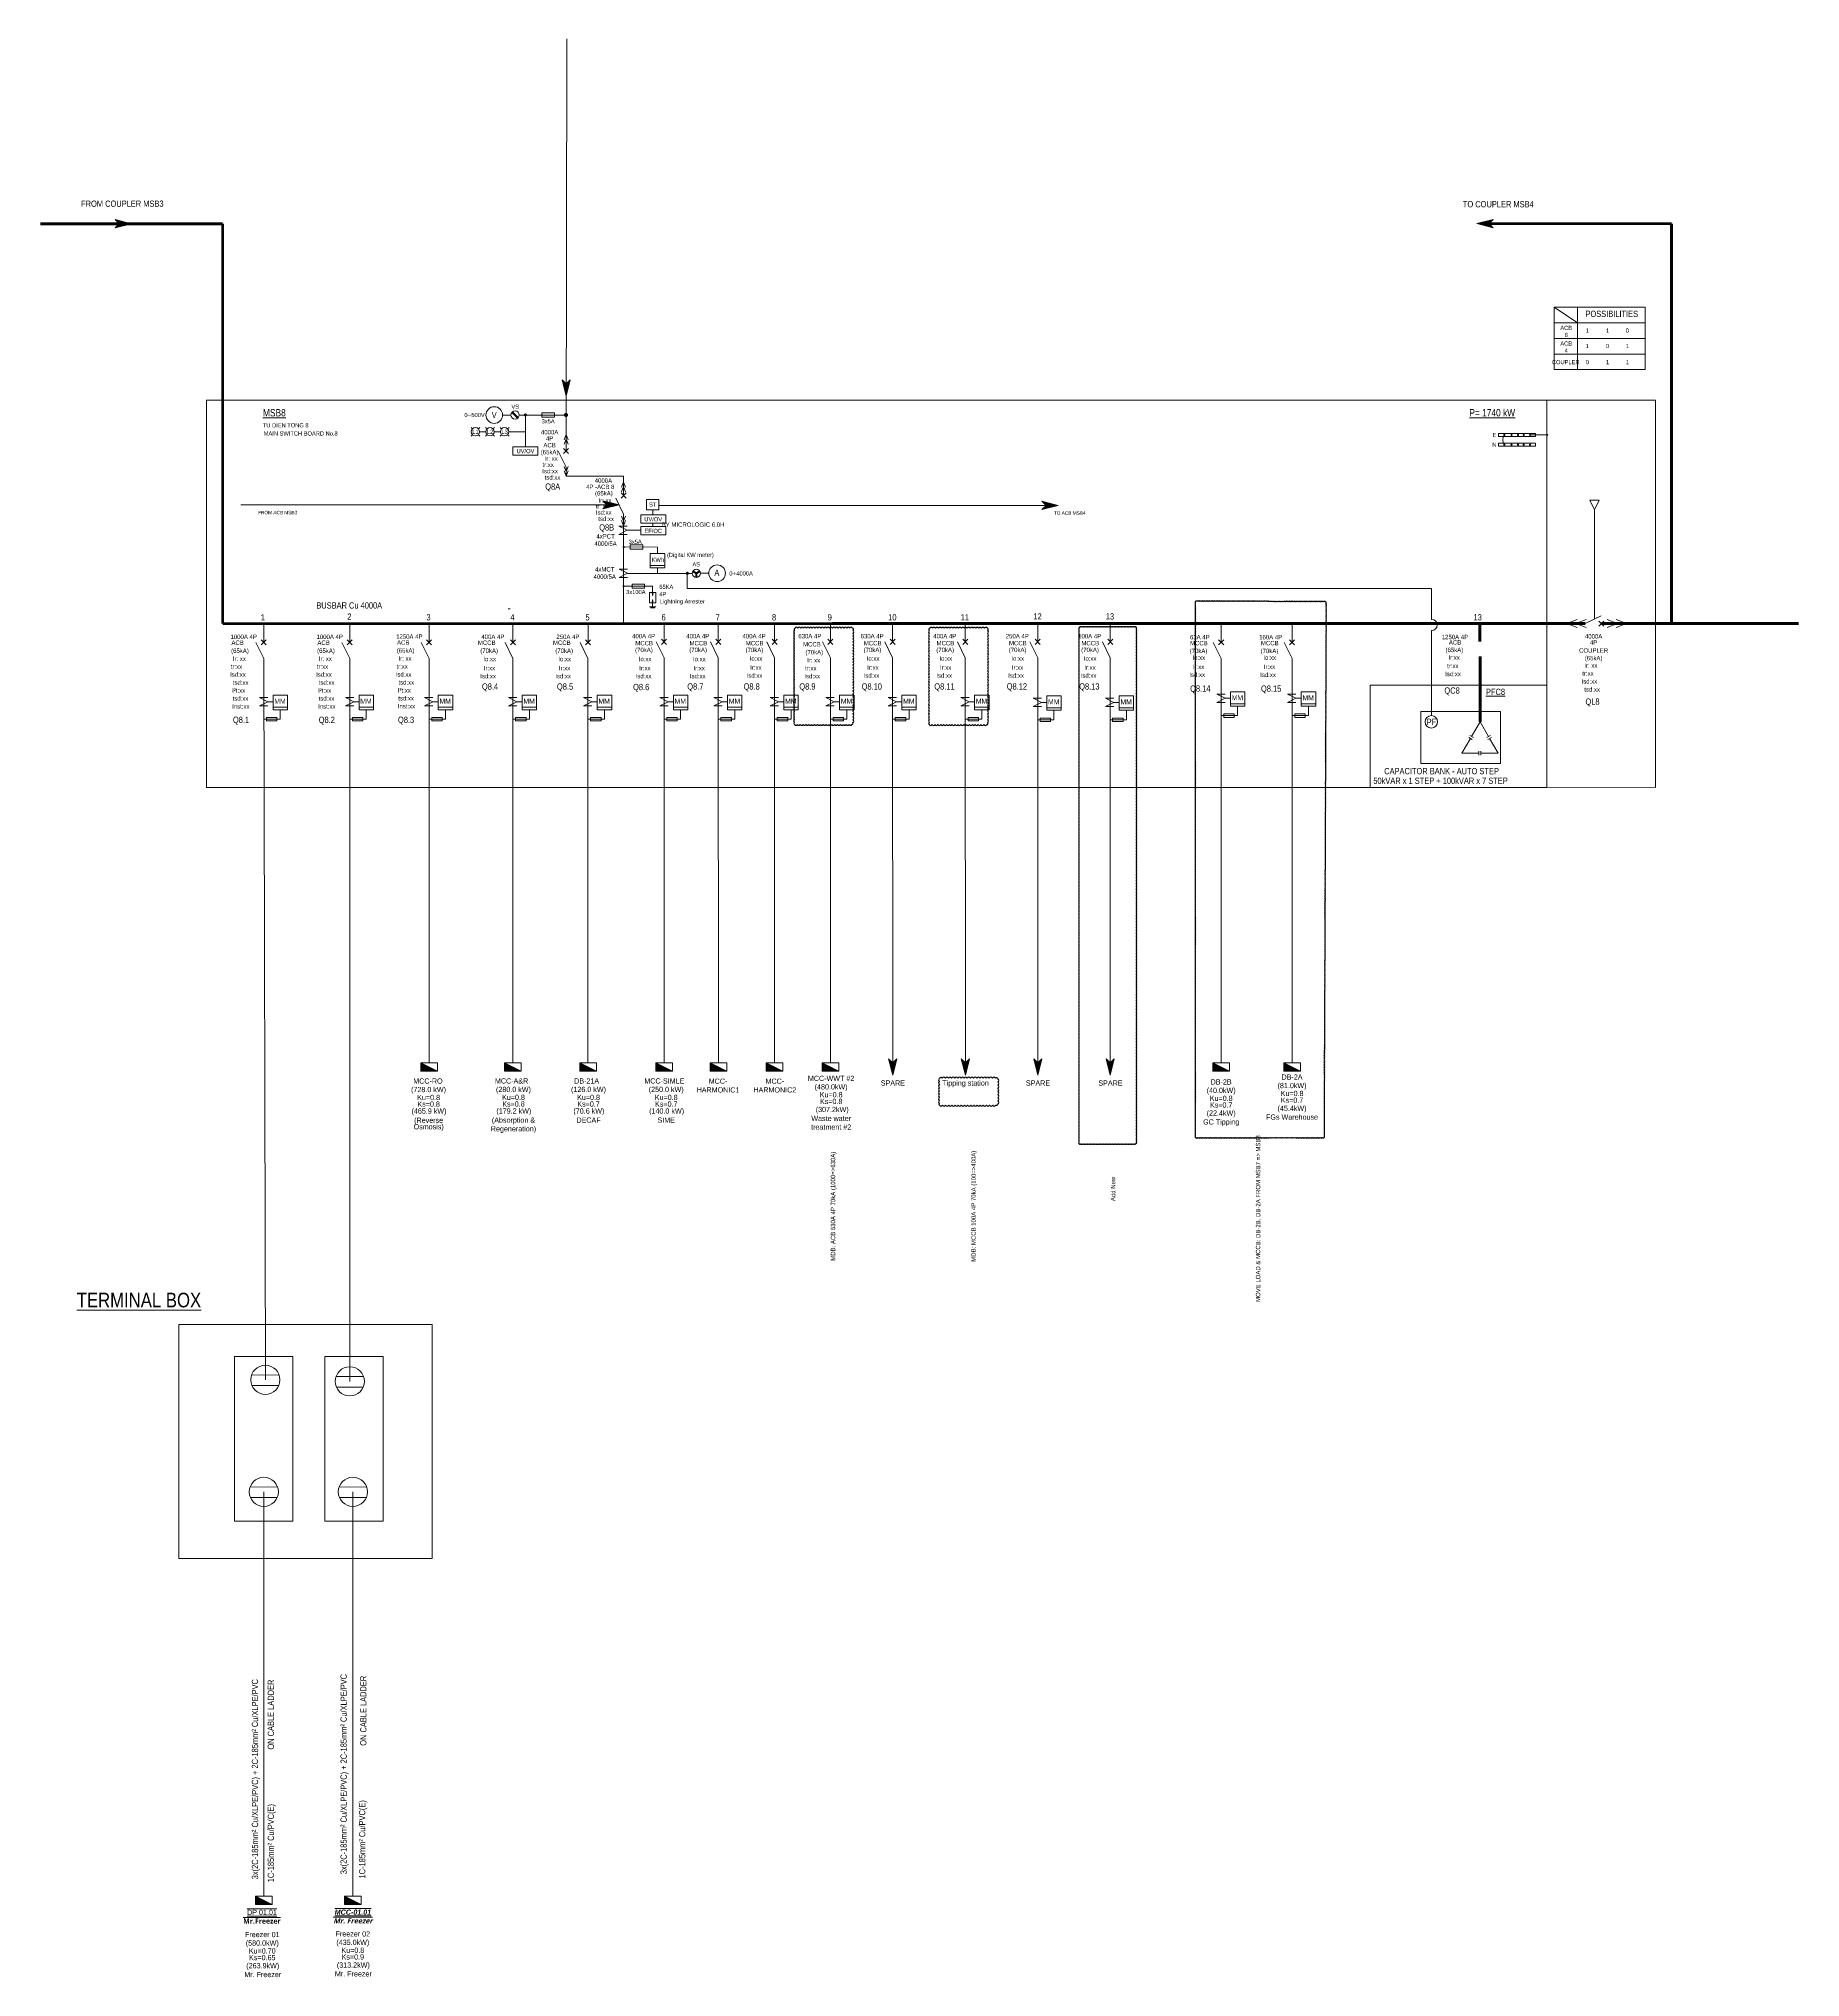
# Model space of a CAD drawing. Header units: millimetres. Extents: x -116965 to 323937, y 291661 to 566926.
# Drawn here: x -57058 to -52696, y 324284 to 329085 of the extents above; entities that cross this region are included whole.
import ezdxf
from ezdxf.enums import TextEntityAlignment as Align

# ---------------------------------------------------------------- set-up
doc = ezdxf.new("R2010")
doc.units = ezdxf.units.MM
doc.layers.get('0').update_dxf_attribs({"lineweight": 18})
doc.layers.add('HV-MV Equipment', color=4, linetype='Continuous', lineweight=9)
doc.layers.add('Text 2', color=2, linetype='Continuous')
doc.styles.add('Arial_Narrow', font='ARIALN.TTF')
doc.styles.add('Hel-Con', font='')
doc.styles.add('hwBorder', font='Cambria.ttf')
doc.styles.add('VNI-HELVE', font='')
doc.styles.add('VNI-HELVE-CONDENSE', font='')
doc.styles.get('Hel-Con').set_extended_font_data('VNI-Helve-Condense')
doc.styles.get('VNI-HELVE').set_extended_font_data('VNI-Helve-Condense')
doc.styles.get('VNI-HELVE-CONDENSE').set_extended_font_data('VNI-Helve-Condense')
picture_1 = doc.add_image_def('image1.png', size_in_pixel=(430, 385))

# ---------------------------------------------------------------- blocks, each defined once
blk = doc.blocks.new('$N-mt3')
at = {"linetype": 'Continuous'}
blk.add_hatch(color=0, dxfattribs=at).paths.add_polyline_path([(0.25, 0), (0, 0.25), (1, 0), (0, -0.25)])
at = {"color": 0, "linetype": 'Continuous'}
blk.add_lwpolyline([(0.25, 0), (0, 0.25), (1, 0), (0, -0.25)], close=True, dxfattribs=at)
blk = doc.blocks.new('TDIEN')
blk.add_hatch(color=256).paths.add_polyline_path([(400, 0), (-400, 400), (-400, 0)])
blk.add_line((-400, 400), (400, 0))
blk.add_lwpolyline([(-400, 0), (400, 0), (400, 400), (-400, 400)], close=True)
blk = doc.blocks.new('*U1980')
at = {"color": 5}
for p, q in [((37.57, 198.62), (37.57, 194.28)), ((65.14, 198.62), (65.14, 194.28)), ((92.7, 198.62), (92.7, 194.28)), ((120.27, 198.62), (120.27, 194.28)), ((147.84, 198.62), (147.84, 194.28)), ((175.41, 198.62), (175.41, 194.28)), ((202.98, 198.62), (202.98, 194.28)), ((230.54, 198.62), (230.54, 194.28)), ((258.11, 198.62), (258.11, 194.28)), ((10, 174.42), (14.34, 174.42)), ((285.68, 174.42), (281.34, 174.42)), ((10, 150.22), (14.34, 150.22)), ((285.68, 150.22), (281.34, 150.22)), ((10, 126.01), (14.34, 126.01)), ((285.68, 126.01), (281.34, 126.01)), ((10, 101.81), (14.34, 101.81)), ((285.68, 101.81), (281.34, 101.81)), ((10, 77.61), (14.34, 77.61)), ((285.68, 77.61), (281.34, 77.61)), ((10, 53.41), (14.34, 53.41)), ((285.68, 53.41), (281.34, 53.41)), ((10, 29.2), (14.34, 29.2)), ((285.68, 29.2), (281.34, 29.2)), ((37.57, 5), (37.57, 9.34)), ((65.14, 5), (65.14, 9.34)), ((92.7, 5), (92.7, 9.34)), ((120.27, 5), (120.27, 9.34)), ((147.84, 5), (147.84, 9.34)), ((175.41, 5), (175.41, 9.34)), ((202.98, 5), (202.98, 9.34)), ((230.54, 5), (230.54, 9.34)), ((258.11, 5), (258.11, 9.34))]:
    blk.add_line(p, q, dxfattribs=at)
at = {"color": 5, "const_width": 0.35}
blk.add_lwpolyline([(10, 198.62), (285.68, 198.62), (285.68, 5), (10, 5)], close=True, dxfattribs=at)
at = {"color": 5}
for points in [[(14.34, 194.28), (281.34, 194.28), (281.34, 9.34), (14.34, 9.34)], [(251.34, 194.28), (281.34, 194.28), (281.34, 190.31), (251.34, 190.31)], [(251.34, 190.31), (281.34, 190.31), (281.34, 173.87), (251.34, 173.87)], [(251.34, 173.87), (281.34, 173.87), (281.34, 169.9), (251.34, 169.9)], [(251.34, 173.87), (281.34, 173.87), (281.34, 169.9), (251.34, 169.9)], [(251.34, 169.9), (281.34, 169.9), (281.34, 153.45), (251.34, 153.45)], [(251.34, 169.9), (281.34, 169.9), (281.34, 161.4), (251.34, 161.4)], [(251.34, 161.4), (281.34, 161.4), (281.34, 153.45), (251.34, 153.45)], [(251.34, 153.45), (281.34, 153.45), (281.34, 145.51), (251.34, 145.51)], [(251.34, 145.51), (281.34, 145.51), (281.34, 141.54), (251.34, 141.54)], [(251.34, 141.54), (281.34, 141.54), (281.34, 125.1), (251.34, 125.1)], [(251.34, 125.1), (281.34, 125.1), (281.34, 121.12), (251.34, 121.12)], [(251.34, 121.12), (281.34, 121.12), (281.34, 112.63), (251.34, 112.63)], [(251.34, 92.76), (281.34, 92.76), (281.34, 112.63), (251.34, 112.63)], [(251.34, 92.76), (281.34, 92.76), (281.34, 88.79), (251.34, 88.79)], [(251.34, 80.85), (281.34, 80.85), (281.34, 88.79), (251.34, 88.79)], [(251.34, 72.9), (281.34, 72.9), (281.34, 80.85), (251.34, 80.85)], [(251.34, 64.96), (281.34, 64.96), (281.34, 72.9), (251.34, 72.9)], [(251.34, 57.01), (281.34, 57.01), (281.34, 64.96), (251.34, 64.96)], [(251.34, 49.07), (281.34, 49.07), (281.34, 57.01), (251.34, 57.01)], [(251.34, 49.07), (255.34, 49.07), (255.34, 45.76), (251.34, 45.76)], [(255.34, 49.07), (273.34, 49.07), (273.34, 45.76), (255.34, 45.76)], [(273.34, 49.07), (281.34, 49.07), (281.34, 45.76), (273.34, 45.76)], [(251.34, 45.76), (255.34, 45.76), (255.34, 42.44), (251.34, 42.44)], [(255.34, 45.76), (273.34, 45.76), (273.34, 42.44), (255.34, 42.44)], [(273.34, 45.76), (281.34, 45.76), (281.34, 42.44), (273.34, 42.44)], [(251.34, 42.44), (255.34, 42.44), (255.34, 39.13), (251.34, 39.13)], [(255.34, 42.44), (273.34, 42.44), (273.34, 39.13), (255.34, 39.13)], [(273.34, 42.44), (281.34, 42.44), (281.34, 39.13), (273.34, 39.13)], [(251.34, 39.13), (255.34, 39.13), (255.34, 35.82), (251.34, 35.82)], [(255.34, 39.13), (273.34, 39.13), (273.34, 35.82), (255.34, 35.82)], [(273.34, 39.13), (281.34, 39.13), (281.34, 35.82), (273.34, 35.82)], [(251.34, 35.82), (255.34, 35.82), (255.34, 32.51), (251.34, 32.51)], [(255.34, 35.82), (273.34, 35.82), (273.34, 32.51), (255.34, 32.51)], [(273.34, 35.82), (281.34, 35.82), (281.34, 32.51), (273.34, 32.51)], [(251.34, 32.51), (255.34, 32.51), (255.34, 29.2), (251.34, 29.2)], [(255.34, 32.51), (273.34, 32.51), (273.34, 29.2), (255.34, 29.2)], [(273.34, 32.51), (281.34, 32.51), (281.34, 29.2), (273.34, 29.2)], [(251.34, 29.2), (281.34, 29.2), (281.34, 25.23), (251.34, 25.23)], [(251.34, 25.23), (281.34, 25.23), (281.34, 21.26), (251.34, 21.26)], [(251.34, 21.26), (281.34, 21.26), (281.34, 17.28), (251.34, 17.28)], [(251.34, 17.28), (281.34, 17.28), (281.34, 13.31), (251.34, 13.31)], [(251.34, 13.31), (281.34, 13.31), (281.34, 9.34), (251.34, 9.34)]]:
    blk.add_lwpolyline(points, close=True, dxfattribs=at)
at = {"color": 253}
for points in [[(253.34, 45.04), (252.26, 43.16), (254.42, 43.16)], [(253.34, 41.73), (252.26, 39.85), (254.42, 39.85)], [(253.34, 38.42), (252.26, 36.54), (254.42, 36.54)], [(253.34, 35.11), (252.26, 33.23), (254.42, 33.23)], [(253.34, 31.8), (252.26, 29.92), (254.42, 29.92)]]:
    blk.add_lwpolyline(points, close=True, dxfattribs=at)
at = {"layer": 'Defpoints', "color": 4}
blk.add_lwpolyline([(0, 203.62), (290.68, 203.62), (290.68, 0), (0, 0)], close=True, dxfattribs=at)
at = {"color": 253, "style": 'hwBorder'}
for s, height, p in [('1', 1.5, (23.78, 196.45)), ('2', 1.5, (51.35, 196.45)), ('3', 1.5, (78.92, 196.45)), ('4', 1.5, (106.49, 196.45)), ('5', 1.5, (134.06, 196.45)), ('6', 1.5, (161.62, 196.45)), ('7', 1.5, (189.19, 196.45)), ('8', 1.5, (216.76, 196.45)), ('9', 1.5, (244.33, 196.45)), ('10', 1.5, (271.89, 196.45)), ('A', 1.5, (12.17, 186.52)), ('A', 1.5, (283.51, 186.52)), ('B', 1.5, (12.17, 162.32)), ('B', 1.5, (283.51, 162.32)), ('C', 1.5, (12.17, 138.11)), ('C', 1.5, (283.51, 138.11)), ('D', 1.5, (12.17, 113.91)), ('D', 1.5, (283.51, 113.91)), ('E', 1.5, (12.17, 89.71)), ('E', 1.5, (283.51, 89.71)), ('F', 1.5, (12.17, 65.51)), ('F', 1.5, (283.51, 65.51)), ('REV.', 1, (253.34, 47.41)), ('REVISION RECORD', 1, (264.34, 47.41)), ('DATE', 1, (277.34, 47.41)), ('G', 1.5, (12.17, 41.3)), ('G', 1.5, (283.51, 41.3)), ('H', 1.5, (12.17, 17.1)), ('H', 1.5, (283.51, 17.1)), ('1', 1.5, (23.78, 7.17)), ('2', 1.5, (51.35, 7.17)), ('3', 1.5, (78.92, 7.17)), ('4', 1.5, (106.49, 7.17)), ('5', 1.5, (134.06, 7.17)), ('6', 1.5, (161.62, 7.17)), ('7', 1.5, (189.19, 7.17)), ('8', 1.5, (216.76, 7.17)), ('9', 1.5, (244.33, 7.17)), ('10', 1.5, (271.89, 7.17))]:
    blk.add_text(s, height=height, dxfattribs=at).set_placement(p, align=Align.MIDDLE_CENTER)
for s, height, p in [('CLIENT NAME:', 1, (252.09, 192.3)), ('CLIENT ADDRESS:', 1, (252.09, 171.88)), ('APPROVED:', 1, (252.09, 159.41)), ('PHUNG BAO CHAU', 1.25, (252.09, 155.44)), ('APPROVED:', 1, (252.09, 151.47)), ('LE TRAN MINH DUONG', 1.25, (252.09, 147.5)), ('PROJECT NAME:', 1, (252.09, 143.52)), ('PROJECT ADDRESS:', 1, (252.09, 123.11)), ('DWG STATUS:', 1, (252.09, 90.78)), ('CHECK:', 1, (252.09, 86.81)), ('PHAN BA PHUOC SANH', 1.25, (252.09, 82.83)), ('CHECK:', 1, (252.09, 78.86)), ('HO DUC TRUNG', 1.25, (252.09, 74.89)), ('DESIGN:', 1, (252.09, 70.92)), ('HO DUC TRUNG', 1.25, (252.09, 66.94)), ('DRAWING NAME:', 1, (252.09, 62.97)), ('DRAWING CODE:', 1, (252.09, 55.02)), ('TOLERANCE:', 1, (252.09, 27.22)), ('LSX.280.21A.L1', 1.5, (259.34, 23.24)), ('PLANT:', 1, (252.09, 23.24)), ('DATE:', 1, (252.09, 19.27)), ('---/---/2022', 1.5, (259.34, 19.27)), ('PAGE:', 1, (252.09, 15.3))]:
    blk.add_text(s, height=height, dxfattribs=at).set_placement(p, align=Align.MIDDLE_LEFT)
blk.add_text('All technical information contained in this document is the exclusive property of HAWEE PRODUCTION & TRADING JSC and may neither be used nor disclosed without its prior written consent. ', height=1, rotation=90, dxfattribs=at).set_placement((8, 5), align=Align.MIDDLE_LEFT)
at = {"color": 6, "style": 'hwBorder'}
blk.add_text('APPROVAL', height=1.5, dxfattribs=at).set_placement((262.09, 90.78), align=Align.MIDDLE_LEFT)
at = {"color": 253, "style": 'hwBorder'}
blk.add_text('Copyright© 2004-2022 Production and Trading Hawee JSC', height=1, dxfattribs=at).set_placement((285.68, 3), align=Align.MIDDLE_RIGHT)
at = {"color": 253, "char_height": 1, "attachment_point": 5, "style": 'hwBorder'}
for s, insert in [('NHÀ MÁY NESTLE TRỊ AN', (266.34, 175.67)), ('CÔNG TY TNHH THƯƠNG MẠI VÀ KỸ THUẬT QUỐC VIỆT', (266.34, 95.42))]:
    blk.add_mtext_dynamic_manual_height_columns(s, width=20.9263, gutter_width=12.5, heights=[0], dxfattribs=dict(at, insert=insert))
at = {"color": 253, "char_height": 1, "width": 30, "attachment_point": 5, "style": 'hwBorder'}
for insert in [(266.34, 165.54), (266.34, 116.77)]:
    blk.add_mtext('9 đường 9, Long Bình, TP Biên Hoà,\\PĐồng Nai', dxfattribs=dict(at, insert=insert))
at = {"color": 253, "insert": (266.34, 132.52), "char_height": 1.6, "width": 30, "attachment_point": 5, "line_spacing_factor": 0.75, "style": 'hwBorder'}
blk.add_mtext('LV PHIN', dxfattribs=at)
at = {"color": 6, "style": 'hwBorder', "flags": 8}
for tag, p in [("DWG'SNAME", (266.34, 59)), ("DWG'SCODE2", (266.34, 51.05))]:
    blk.add_attdef(tag, text='', height=1.5, dxfattribs=at).set_placement(p, align=Align.MIDDLE_CENTER)
at = {"color": 253, "style": 'hwBorder', "flags": 8}
for tag, p in [('REV_MODIFY0', (264.34, 44.1)), ('REV_DATE0', (277.34, 44.1)), ('REV_0', (253.34, 43.79)), ('REV_MODIFY1', (264.34, 40.79)), ('REV_DATE1', (277.34, 40.79)), ('REV_1', (253.34, 40.48)), ('REV_MODIFY2', (264.34, 37.48)), ('REV_DATE2', (277.34, 37.48)), ('REV_2', (253.34, 37.17)), ('REV_3', (253.34, 33.86)), ('REV_MODIFY3', (264.34, 34.17)), ('REV_DATE3', (277.34, 34.17)), ('REV_4', (253.34, 30.55)), ('REV_MODIFY4', (264.34, 30.86)), ('REV_DATE4', (277.34, 30.86))]:
    blk.add_attdef(tag, text='', height=1, dxfattribs=at).set_placement(p, align=Align.MIDDLE_CENTER)
at = {"color": 6, "style": 'hwBorder', "flags": 8}
for tag, p in [('TOLERANCE', (261.54, 27.22)), ('PAGE', (259.34, 15.3))]:
    blk.add_attdef(tag, text='', height=1.5, dxfattribs=at).set_placement(p, align=Align.MIDDLE_LEFT)
at = {"layer": 'Defpoints', "color": 253, "style": 'hwBorder'}
for s, p in [('%%UNote:', (10, 3.5)), ('- click Down Arrow or press the key combination (Ctrl+1) to choose other layouts.', (14.23, 3.5)), ('- click (File...Drawing...Properties...Custome) to change informations on this border.', (14.23, 1.5))]:
    blk.add_text(s, height=1, dxfattribs=at).set_placement(p, align=Align.MIDDLE_LEFT)
at = {"lineweight": -3, "ltscale": 5}
image = blk.add_image(picture_1, insert=(260.4, 178.75), size_in_units=(11.87, 10.63), dxfattribs=at)
image.dxf.flags = 7

msp = doc.modelspace()

# ---------------------------------------------------------------- linework, layer by layer
at = {"layer": 'HV-MV Equipment', "color": 8, "lineweight": 9}
for p, q in [((-55909.363873, 328153.013103), (-55888.713468, 328153.013103)), ((-55852.740893, 328111.430623), (-55852.740893, 328153.013103)), ((-55983.944343, 328118.731643), (-55987.594854, 328122.382154)), ((-55983.944343, 328104.129602), (-55987.594854, 328100.479092)), ((-55969.342302, 328118.731643), (-55965.691791, 328122.382154)), ((-55969.342302, 328104.129602), (-55965.691791, 328100.479092)), ((-55966.31812, 328111.430623), (-55950.830316, 328111.430623)), ((-55947.806135, 328118.731643), (-55951.456645, 328122.382154)), ((-55947.806135, 328104.129602), (-55951.456645, 328100.479092)), ((-55933.204093, 328118.731643), (-55929.553583, 328122.382154)), ((-55933.204093, 328104.129602), (-55929.553583, 328100.479092)), ((-55930.179911, 328111.430623), (-55914.692108, 328111.430623)), ((-55911.667926, 328118.731643), (-55915.318436, 328122.382154)), ((-55911.667926, 328104.129602), (-55915.318436, 328100.479092)), ((-55897.065885, 328118.731643), (-55893.415374, 328122.382154)), ((-55897.065885, 328104.129602), (-55893.415374, 328100.479092)), ((-55894.041703, 328111.430623), (-55852.740893, 328111.430623)), ((-55852.740893, 328111.430623), (-55852.714908, 328074.125387)), ((-55543.519781, 327780.187377), (-55507.835882, 327780.187377)), ((-55451.867401, 327723.284552), (-55451.867401, 327760.912407)), ((-53608.772753, 327723.226844), (-55451.867401, 327723.284552)), ((-55419.261784, 327761.06994), (-55398.611379, 327761.06994)), ((-53608.772753, 327646.902933), (-53608.772753, 327723.247146)), ((-55890.295036, 327673.012791), (-55895.457637, 327673.010707)), ((-55529.996901, 327678.177476), (-55545.484704, 327678.171224)), ((-55532.57716, 327675.595134), (-55542.902361, 327675.590965)), ((-55537.746293, 327691.044976), (-55537.740802, 327678.17435)), ((-53609.083405, 327408.518985), (-53608.772753, 327619.227688))]:
    msp.add_line(p, q, dxfattribs=at)
at = {"layer": 'HV-MV Equipment', "color": 6, "lineweight": 9}
for p, q in [((-53954.242582, 326548.692221), (-53954.242582, 327550.05506)), ((-56287.798731, 326548.546031), (-56287.798731, 325759.673452))]:
    msp.add_line(p, q, dxfattribs=at)
at = {"layer": 'HV-MV Equipment', "ltscale": 0.001}
for p, q in [((-53760.765203, 327484.004418), (-53760.765203, 327230.818382)), ((-56531.034185, 325775.366593), (-56462.882095, 325775.786118)), ((-56530.166188, 325749.464512), (-56463.601974, 325749.464512)), ((-56321.948835, 325771.494642), (-56253.796745, 325771.914167)), ((-56321.080838, 325745.592561), (-56254.516624, 325745.592561)), ((-56534.906136, 325497.876776), (-56466.754046, 325498.296301)), ((-56534.038139, 325471.974695), (-56467.473925, 325471.974695)), ((-56314.204933, 325497.876776), (-56246.052843, 325498.296301)), ((-56313.336936, 325471.974695), (-56246.772722, 325471.974695))]:
    msp.add_line(p, q, dxfattribs=at)
at = {"layer": 'HV-MV Equipment', "color": 6, "lineweight": 9}
for points in [[(-55750.401723, 329084.86157), (-55752.139953, 328063.605025)], [(-55752.139953, 328023.819859), (-55752.139953, 328001.378198)], [(-55752.139953, 328001.378198), (-55609.679734, 328001.378198)], [(-55609.679734, 328001.378198), (-55609.679734, 327953.741956)], [(-55609.657034, 327907.619446), (-55609.657034, 327636.245655)], [(-56500.660617, 327636.272433), (-56500.660617, 327591.296564)], [(-56287.703316, 327636.272433), (-56287.703316, 327591.296564)], [(-56091.441747, 327636.272433), (-56091.441747, 327591.296564)], [(-55883.647048, 327636.272433), (-55883.647048, 327591.296564)], [(-55697.793403, 327636.272433), (-55697.793403, 327591.296564)], [(-55509.358458, 327636.272433), (-55509.358458, 327591.296564)], [(-55375.130826, 327636.272433), (-55375.130826, 327591.296564)], [(-55235.740593, 327636.272433), (-55235.740593, 327591.296564)], [(-55097.64101, 327636.272433), (-55097.64101, 327591.296564)], [(-54943.396362, 327636.272433), (-54943.396362, 327591.296564)], [(-54763.36258, 327636.272433), (-54763.36258, 327591.296564)], [(-54583.962187, 327636.272433), (-54583.962187, 327591.296564)], [(-54404.560838, 327636.270472), (-54404.560838, 327591.294602)], [(-54129.675347, 327636.368297), (-54129.675347, 327591.392427)], [(-53954.242582, 327634.816095), (-53954.242582, 327589.840226)], [(-56500.756032, 327549.984693), (-56496.884081, 325763.545403)], [(-56287.798731, 327549.984693), (-56287.798731, 326548.546031)], [(-56091.537162, 327549.984693), (-56091.537162, 326548.546031)], [(-55883.742462, 327549.984693), (-55883.742462, 326548.546031)], [(-55697.888818, 327549.984693), (-55697.888818, 326548.546031)], [(-55509.357502, 327551.509436), (-55509.244, 326548.546031)], [(-55375.12987, 327551.509436), (-55375.016368, 326548.546031)], [(-55235.739636, 327551.509436), (-55235.626134, 326548.546031)], [(-55097.640053, 327551.509436), (-55097.526551, 326548.546031)], [(-54943.395406, 327551.509436), (-54943.281904, 326548.546031)], [(-54763.361623, 327551.509436), (-54763.248121, 326548.546031)], [(-54583.961231, 327551.509436), (-54583.847729, 326548.546031)], [(-54404.559881, 327551.507475), (-54404.446379, 326548.544069)], [(-54129.770761, 327550.063982), (-54129.770761, 326548.674442)], [(-56500.756032, 325486.055587), (-56500.756032, 324484.616925)], [(-56280.054829, 325486.055587), (-56280.054829, 324484.616925)]]:
    msp.add_lwpolyline(points, dxfattribs=at)
at = {"layer": 'HV-MV Equipment', "color": 6, "const_width": 7.259908}
for points in [[(-57054.417223, 328626.83358), (-56602.539381, 328626.83358)], [(-56602.539381, 327636.272433), (-56602.539381, 328626.83358)], [(-53014.454153, 328626.947651), (-53466.331996, 328626.947651)], [(-53014.454153, 327636.386504), (-53014.454153, 328626.947651)], [(-53228.23878, 327636.386504), (-56602.539381, 327636.272433)], [(-53489.327513, 327636.292735), (-53489.327513, 327591.316866)], [(-53188.453614, 327636.386504), (-52699.281303, 327636.386504)], [(-53488.618168, 327393.060717), (-53488.638867, 327555.599994)]]:
    msp.add_lwpolyline(points, dxfattribs=at)
at = {"layer": 'HV-MV Equipment', "color": 7, "lineweight": 9}
for points in [[(-53305.397909, 328419.72404), (-53305.397909, 328265.861741)], [(-53079.313718, 328419.72404), (-53305.397909, 328419.72404)], [(-53305.397909, 328419.72404), (-53247.318645, 328381.004531)], [(-53247.318645, 328419.72404), (-53247.318645, 328265.861741)], [(-53079.313718, 328265.861741), (-53079.313718, 328419.72404)], [(-53305.397909, 328381.004531), (-53079.313718, 328381.004531)], [(-53305.397909, 328342.285022), (-53079.313718, 328342.285022)], [(-53305.397909, 328303.565513), (-53079.313718, 328303.565513)], [(-53305.397909, 328265.861741), (-53079.313718, 328265.861741)]]:
    msp.add_lwpolyline(points, dxfattribs=at)
at = {"layer": 'HV-MV Equipment', "lineweight": 9}
for points in [[(-56642.54954, 328189.860327), (-53322.833624, 328189.954096), (-53322.833624, 327230.848957), (-55343.806118, 327230.848957), (-55343.806118, 327230.848957), (-56642.54954, 327230.848957), (-56642.54954, 328189.860327)], [(-53760.765203, 327484.004418), (-53322.833624, 327484.004418)]]:
    msp.add_lwpolyline(points, dxfattribs=at)
at = {"layer": 'HV-MV Equipment', "color": 8, "lineweight": 9, "const_width": 5.162601}
for points in [[(-55871.087245, 328145.712083), (-55885.689286, 328160.314124)], [(-55438.527424, 327766.059493), (-55429.585536, 327760.896892)], [(-55420.643649, 327766.059493), (-55429.585536, 327760.896892)], [(-55429.585536, 327750.571689), (-55429.585536, 327760.896892)]]:
    msp.add_lwpolyline(points, dxfattribs=at)
at = {"layer": 'HV-MV Equipment', "color": 8, "lineweight": 9}
for points in [[(-55752.479782, 328153.013103), (-55868.063063, 328153.013103)], [(-55537.58551, 327918.158789), (-55537.58551, 327905.452912)], [(-53205.181705, 327647.626458), (-53205.205899, 327918.540358)], [(-55600.909857, 327867.728646), (-55567.268826, 327867.728646)], [(-55537.58551, 327884.802507), (-55537.58551, 327876.569749)], [(-55525.677831, 327826.080086), (-55608.366384, 327826.183363)], [(-55525.677831, 327826.080086), (-55525.677831, 327809.940534)], [(-55599.970334, 327771.250452), (-55620.620739, 327771.250452), (-55599.970334, 327760.925249), (-55620.620739, 327750.600047), (-55599.970334, 327750.600047)], [(-55525.677831, 327774.24006), (-55525.677831, 327760.896892)], [(-55609.306723, 327729.041124), (-55537.761644, 327729.070007), (-55537.753588, 327709.114079)], [(-55600.118492, 327760.896892), (-55439.910739, 327760.896892)], [(-56491.02744, 327453.136702), (-56511.677845, 327453.136702), (-56491.02744, 327442.811499), (-56511.677845, 327432.486297), (-56491.02744, 327432.486297)], [(-56491.02744, 327442.811499), (-56477.777365, 327442.811499)], [(-56278.070139, 327453.136702), (-56298.720544, 327453.136702), (-56278.070139, 327442.811499), (-56298.720544, 327432.486297), (-56278.070139, 327432.486297)], [(-56278.070139, 327442.811499), (-56264.820064, 327442.811499)], [(-56081.80857, 327453.136702), (-56102.458975, 327453.136702), (-56081.80857, 327442.811499), (-56102.458975, 327432.486297), (-56081.80857, 327432.486297)], [(-56081.80857, 327442.811499), (-56068.558496, 327442.811499)], [(-55874.013871, 327453.136702), (-55894.664276, 327453.136702), (-55874.013871, 327442.811499), (-55894.664276, 327432.486297), (-55874.013871, 327432.486297)], [(-55874.013871, 327442.811499), (-55860.763796, 327442.811499)], [(-55688.160226, 327453.136702), (-55708.810631, 327453.136702), (-55688.160226, 327442.811499), (-55708.810631, 327432.486297), (-55688.160226, 327432.486297)], [(-55688.160226, 327442.811499), (-55674.910151, 327442.811499)], [(-55499.618725, 327453.136702), (-55520.26913, 327453.136702), (-55499.618725, 327442.811499), (-55520.26913, 327432.486297), (-55499.618725, 327432.486297)], [(-55499.618725, 327442.811499), (-55486.36865, 327442.811499)], [(-55365.391092, 327453.136702), (-55386.041497, 327453.136702), (-55365.391092, 327442.811499), (-55386.041497, 327432.486297), (-55365.391092, 327432.486297)], [(-55365.391092, 327442.811499), (-55352.141018, 327442.811499)], [(-55226.000859, 327453.136702), (-55246.651264, 327453.136702), (-55226.000859, 327442.811499), (-55246.651264, 327432.486297), (-55226.000859, 327432.486297)], [(-55226.000859, 327442.811499), (-55212.750784, 327442.811499)], [(-55087.901276, 327453.136702), (-55108.551681, 327453.136702), (-55087.901276, 327442.811499), (-55108.551681, 327432.486297), (-55087.901276, 327432.486297)], [(-55087.901276, 327442.811499), (-55074.651201, 327442.811499)], [(-54933.656629, 327453.136702), (-54954.307034, 327453.136702), (-54933.656629, 327442.811499), (-54954.307034, 327432.486297), (-54933.656629, 327432.486297)], [(-54933.656629, 327442.811499), (-54920.406554, 327442.811499)], [(-54753.622846, 327453.136702), (-54774.273251, 327453.136702), (-54753.622846, 327442.811499), (-54774.273251, 327432.486297), (-54753.622846, 327432.486297)], [(-54753.622846, 327442.811499), (-54740.372771, 327442.811499)], [(-54574.867464, 327451.715934), (-54595.517869, 327451.715934), (-54574.867464, 327441.390731), (-54595.517869, 327431.065529), (-54574.867464, 327431.065529)], [(-54574.867464, 327441.390731), (-54561.617389, 327441.390731)], [(-54395.466115, 327451.713972), (-54416.11652, 327451.713972), (-54395.466115, 327441.38877), (-54416.11652, 327431.063567), (-54395.466115, 327431.063567)], [(-54395.466115, 327441.38877), (-54382.21604, 327441.38877)], [(-54120.042178, 327462.008867), (-54140.692583, 327462.008867), (-54120.042178, 327451.683665), (-54140.692583, 327441.358462), (-54120.042178, 327441.358462)], [(-54088.940399, 327432.035763), (-54088.940399, 327408.394049), (-54129.77317, 327408.394049)], [(-54120.042178, 327451.683665), (-54106.792103, 327451.683665)], [(-54106.782349, 327437.983079), (-54071.098449, 327437.983079)], [(-53944.513999, 327461.999945), (-53965.164403, 327461.999945), (-53944.513999, 327451.674743), (-53965.164403, 327441.34954), (-53944.513999, 327441.34954)], [(-53913.41222, 327432.02684), (-53913.41222, 327408.385127), (-53954.24499, 327408.385127)], [(-53944.513999, 327451.674743), (-53931.263924, 327451.674743)], [(-53931.25417, 327437.974157), (-53895.57027, 327437.974157)], [(-56459.925661, 327423.163597), (-56459.925661, 327399.521884), (-56500.758432, 327399.521884)], [(-56477.767611, 327429.110914), (-56442.083712, 327429.110914)], [(-56246.968361, 327423.163597), (-56246.968361, 327399.521884), (-56287.801131, 327399.521884)], [(-56264.81031, 327429.110914), (-56229.126411, 327429.110914)], [(-56050.706792, 327423.163597), (-56050.706792, 327399.521884), (-56091.539562, 327399.521884)], [(-56068.548742, 327429.110914), (-56032.864842, 327429.110914)], [(-55842.912092, 327423.163597), (-55842.912092, 327399.521884), (-55883.744863, 327399.521884)], [(-55860.754042, 327429.110914), (-55825.070142, 327429.110914)], [(-55657.058448, 327423.163597), (-55657.058448, 327399.521884), (-55697.891218, 327399.521884)], [(-55674.900397, 327429.110914), (-55639.216498, 327429.110914)], [(-55468.516946, 327423.163597), (-55468.516946, 327399.521884), (-55509.349717, 327399.521884)], [(-55486.358896, 327429.110914), (-55450.674996, 327429.110914)], [(-55334.289314, 327423.163597), (-55334.289314, 327399.521884), (-55375.122084, 327399.521884)], [(-55352.131264, 327429.110914), (-55316.447364, 327429.110914)], [(-55194.899081, 327423.163597), (-55194.899081, 327399.521884), (-55235.731851, 327399.521884)], [(-55212.74103, 327429.110914), (-55177.057131, 327429.110914)], [(-55056.799498, 327423.163597), (-55056.799498, 327399.521884), (-55097.632268, 327399.521884)], [(-55074.641447, 327429.110914), (-55038.957548, 327429.110914)], [(-54902.55485, 327423.163597), (-54902.55485, 327399.521884), (-54943.387621, 327399.521884)], [(-54920.3968, 327429.110914), (-54884.712901, 327429.110914)], [(-54722.521068, 327423.163597), (-54722.521068, 327399.521884), (-54763.353838, 327399.521884)], [(-54740.363017, 327429.110914), (-54704.679118, 327429.110914)], [(-54543.765686, 327421.742829), (-54543.765686, 327398.101116), (-54584.598456, 327398.101116)], [(-54561.607635, 327427.690146), (-54525.923736, 327427.690146)], [(-54364.364336, 327421.740868), (-54364.364336, 327398.099154), (-54405.197107, 327398.099154)], [(-54382.206286, 327427.688184), (-54346.522387, 327427.688184)], [(-53509.665184, 327356.547144), (-53488.601116, 327393.031181)], [(-53467.537047, 327356.547144), (-53488.601116, 327393.031181)], [(-53512.246485, 327352.0762), (-53533.310554, 327315.592163)], [(-53507.775541, 327349.494899), (-53516.717429, 327354.6575)], [(-53505.19424, 327353.965843), (-53514.136128, 327359.128444)], [(-53472.007991, 327353.965843), (-53463.066103, 327359.128444)], [(-53469.42669, 327349.494899), (-53460.484802, 327354.6575)], [(-53464.955746, 327352.0762), (-53443.891677, 327315.592163)], [(-53491.973339, 327315.592163), (-53533.310554, 327315.592163)], [(-53491.973339, 327320.754764), (-53491.973339, 327310.429561)], [(-53486.810738, 327320.754764), (-53486.810738, 327310.429561)], [(-53486.810738, 327315.592163), (-53444.6826, 327315.592163)]]:
    msp.add_lwpolyline(points, dxfattribs=at)
at = {"layer": 'HV-MV Equipment', "color": 8, "lineweight": 9, "const_width": 5.162601}
for points in [[(-55851.507103, 328153.013103, 1), (-55854.088403, 328153.013103, 1)], [(-55754.924422, 328152.923017, 1), (-55749.764965, 328153.103189, 1)], [(-55453.158051, 327760.896892, 1), (-55450.576751, 327760.896892, 1)]]:
    msp.add_lwpolyline(points, format="xyb", close=True, dxfattribs=at)
at = {"layer": 'HV-MV Equipment', "color": 8, "lineweight": 9}
for points in [[(-55811.849696, 328158.175705), (-55811.849696, 328147.850502), (-55780.874089, 328147.850502), (-55780.874089, 328158.175705)], [(-55883.690508, 328074.103811), (-55821.739308, 328074.146963), (-55821.724924, 328053.496563), (-55883.676124, 328053.453411)], [(-56557.999258, 327930.530149), (-55620.806032, 327930.489939)], [(-55522.097707, 327918.158789), (-55553.073314, 327918.158789), (-55553.073314, 327943.971795), (-55522.097707, 327943.971795)], [(-55522.097707, 327929.202543), (-54533.095163, 327929.202543)], [(-53216.824391, 327941.766785), (-53193.592685, 327941.766785), (-53205.208538, 327918.53508), (-53205.208538, 327918.53508)], [(-55505.317611, 327905.452912), (-55567.268826, 327905.452912), (-55567.268826, 327884.802507), (-55505.317611, 327884.802507)], [(-55505.317611, 327876.569749), (-55567.268826, 327876.569749), (-55567.268826, 327855.919344), (-55505.317611, 327855.919344)], [(-55562.203936, 327831.358469), (-55562.199768, 327821.033267), (-55593.175373, 327821.020762), (-55593.179541, 327831.345964)], [(-55543.519781, 327809.92396), (-55507.835882, 327809.92396), (-55507.835882, 327774.24006), (-55543.519781, 327774.24006)], [(-55557.682799, 327734.224567), (-55557.678631, 327723.899365), (-55588.654236, 327723.88686), (-55588.658404, 327734.212062)], [(-55530.011491, 327713.585331), (-55545.499293, 327713.579079), (-55545.488872, 327687.766075), (-55530.00107, 327687.772327)], [(-56477.767611, 327458.847497), (-56442.083712, 327458.847497), (-56442.083712, 327423.163597), (-56477.767611, 327423.163597)], [(-56264.81031, 327458.847497), (-56229.126411, 327458.847497), (-56229.126411, 327423.163597), (-56264.81031, 327423.163597)], [(-56068.548742, 327458.847497), (-56032.864842, 327458.847497), (-56032.864842, 327423.163597), (-56068.548742, 327423.163597)], [(-55860.754042, 327458.847497), (-55825.070142, 327458.847497), (-55825.070142, 327423.163597), (-55860.754042, 327423.163597)], [(-55674.900397, 327458.847497), (-55639.216498, 327458.847497), (-55639.216498, 327423.163597), (-55674.900397, 327423.163597)], [(-55486.358896, 327458.847497), (-55450.674996, 327458.847497), (-55450.674996, 327423.163597), (-55486.358896, 327423.163597)], [(-55352.131264, 327458.847497), (-55316.447364, 327458.847497), (-55316.447364, 327423.163597), (-55352.131264, 327423.163597)], [(-55212.74103, 327458.847497), (-55177.057131, 327458.847497), (-55177.057131, 327423.163597), (-55212.74103, 327423.163597)], [(-55074.641447, 327458.847497), (-55038.957548, 327458.847497), (-55038.957548, 327423.163597), (-55074.641447, 327423.163597)], [(-54920.3968, 327458.847497), (-54884.712901, 327458.847497), (-54884.712901, 327423.163597), (-54920.3968, 327423.163597)], [(-54740.363017, 327458.847497), (-54704.679118, 327458.847497), (-54704.679118, 327423.163597), (-54740.363017, 327423.163597)], [(-54561.607635, 327457.426729), (-54525.923736, 327457.426729), (-54525.923736, 327421.742829), (-54561.607635, 327421.742829)], [(-54382.206286, 327457.424768), (-54346.522387, 327457.424768), (-54346.522387, 327421.740868), (-54382.206286, 327421.740868)], [(-54106.782349, 327467.719662), (-54071.098449, 327467.719662), (-54071.098449, 327432.035763), (-54106.782349, 327432.035763)], [(-53931.25417, 327467.71074), (-53895.57027, 327467.71074), (-53895.57027, 327432.02684), (-53931.25417, 327432.02684)], [(-56494.122284, 327403.824051), (-56494.122284, 327395.219716), (-56468.309278, 327395.219716), (-56468.309278, 327403.824051)], [(-56281.164983, 327403.824051), (-56281.164983, 327395.219716), (-56255.351977, 327395.219716), (-56255.351977, 327403.824051)], [(-56084.903414, 327403.824051), (-56084.903414, 327395.219716), (-56059.090408, 327395.219716), (-56059.090408, 327403.824051)], [(-55877.108714, 327403.824051), (-55877.108714, 327395.219716), (-55851.295708, 327395.219716), (-55851.295708, 327403.824051)], [(-55691.25507, 327403.824051), (-55691.25507, 327395.219716), (-55665.442064, 327395.219716), (-55665.442064, 327403.824051)], [(-55502.713568, 327403.824051), (-55502.713568, 327395.219716), (-55476.900562, 327395.219716), (-55476.900562, 327403.824051)], [(-55368.485936, 327403.824051), (-55368.485936, 327395.219716), (-55342.67293, 327395.219716), (-55342.67293, 327403.824051)], [(-55229.095703, 327403.824051), (-55229.095703, 327395.219716), (-55203.282697, 327395.219716), (-55203.282697, 327403.824051)], [(-55090.99612, 327403.824051), (-55090.99612, 327395.219716), (-55065.183114, 327395.219716), (-55065.183114, 327403.824051)], [(-54936.751473, 327403.824051), (-54936.751473, 327395.219716), (-54910.938467, 327395.219716), (-54910.938467, 327403.824051)], [(-54756.71769, 327403.824051), (-54756.71769, 327395.219716), (-54730.904684, 327395.219716), (-54730.904684, 327403.824051)], [(-54577.962308, 327402.403283), (-54577.962308, 327393.798948), (-54552.149302, 327393.798948), (-54552.149302, 327402.403283)], [(-54398.560959, 327402.401322), (-54398.560959, 327393.796987), (-54372.747953, 327393.796987), (-54372.747953, 327402.401322)], [(-54123.137021, 327412.696217), (-54123.137021, 327404.091881), (-54097.324015, 327404.091881), (-54097.324015, 327412.696217)], [(-53947.608842, 327412.687295), (-53947.608842, 327404.082959), (-53921.795836, 327404.082959), (-53921.795836, 327412.687295)]]:
    msp.add_lwpolyline(points, close=True, dxfattribs=at)
at = {"layer": 'HV-MV Equipment', "lineweight": 9}
for points in [[(-53322.833624, 328189.974398), (-53054.464313, 328189.974398), (-53054.464313, 327230.534554), (-53322.833624, 327230.963028)], [(-53442.862727, 328075.678929), (-53351.240946, 328075.678929), (-53351.240946, 328083.002009), (-53442.862727, 328083.002009)], [(-53438.349596, 327289.779156), (-53634.987879, 327289.779156), (-53634.987879, 327418.844187), (-53438.349596, 327418.844187)]]:
    msp.add_lwpolyline(points, close=True, dxfattribs=at)
at = {"layer": 'HV-MV Equipment', "color": 4, "lineweight": 9}
for points in [[(-55751.994264, 328104.646115), (-55756.93396, 328091.936232)], [(-55751.994264, 328104.646115), (-55747.054568, 328091.936232)], [(-55752.139953, 328023.819859), (-55771.534583, 328063.605025)], [(-55758.407684, 328057.337294), (-55745.872222, 328069.872756)], [(-55745.872222, 328057.337294), (-55758.407684, 328069.872756)], [(-55751.994264, 328093.524963), (-55756.93396, 328080.81508)], [(-55751.994264, 328093.524963), (-55747.054568, 328080.81508)], [(-55752.139953, 328012.972776), (-55757.079649, 328025.682659)], [(-55752.139953, 328001.851624), (-55757.079649, 328014.561507)], [(-55752.139953, 328012.972776), (-55747.200257, 328025.682659)], [(-55752.139953, 328001.851624), (-55747.200257, 328014.561507)], [(-55615.947465, 327947.474226), (-55603.412003, 327960.009687)], [(-55603.412003, 327947.474226), (-55615.947465, 327960.009687)], [(-55609.605233, 327986.786322), (-55614.544929, 327974.076438)], [(-55609.605233, 327975.66517), (-55614.544929, 327962.955286)], [(-55609.605233, 327986.786322), (-55604.665537, 327974.076438)], [(-55609.605233, 327975.66517), (-55604.665537, 327962.955286)], [(-55609.657034, 327907.619446), (-55629.051664, 327947.404612)], [(-55600.909857, 327878.053849), (-55621.560262, 327878.053849), (-55600.909857, 327867.728646), (-55621.560262, 327857.403444), (-55600.909857, 327857.403444)], [(-55609.774411, 327889.950381), (-55614.714107, 327902.660265)], [(-55609.774411, 327878.829229), (-55614.714107, 327891.539113)], [(-55609.774411, 327889.950381), (-55604.834715, 327902.660265)], [(-55609.774411, 327878.829229), (-55604.834715, 327891.539113)], [(-53273.71279, 327636.386504), (-53248.293023, 327646.265896)], [(-53273.71279, 327636.386504), (-53248.293023, 327626.507112)], [(-53251.470486, 327636.386504), (-53226.050719, 327646.265896)], [(-53251.470486, 327636.386504), (-53226.050719, 327626.507112)], [(-53228.23878, 327636.386504), (-53188.453614, 327655.781134)], [(-53194.721345, 327642.654235), (-53182.185884, 327630.118773)], [(-53194.721345, 327630.118773), (-53182.185884, 327642.654235)], [(-53148.105942, 327636.294109), (-53173.525709, 327626.414716)], [(-53148.046287, 327636.270924), (-53173.466054, 327646.150316)], [(-53125.863638, 327636.294109), (-53151.283405, 327626.414716)], [(-53125.803983, 327636.270924), (-53151.22375, 327646.150316)], [(-56500.756032, 327549.984693), (-56520.150662, 327589.769859)], [(-56507.023763, 327583.502128), (-56494.488301, 327596.03759)], [(-56494.488301, 327583.502128), (-56507.023763, 327596.03759)], [(-56287.798731, 327549.984693), (-56307.193361, 327589.769859)], [(-56294.066462, 327583.502128), (-56281.531, 327596.03759)], [(-56281.531, 327583.502128), (-56294.066462, 327596.03759)], [(-56091.537162, 327549.984693), (-56110.931792, 327589.769859)], [(-56097.804893, 327583.502128), (-56085.269431, 327596.03759)], [(-56085.269431, 327583.502128), (-56097.804893, 327596.03759)], [(-55883.742462, 327549.984693), (-55903.137092, 327589.769859)], [(-55890.010193, 327583.502128), (-55877.474732, 327596.03759)], [(-55877.474732, 327583.502128), (-55890.010193, 327596.03759)], [(-55697.888818, 327549.984693), (-55717.283448, 327589.769859)], [(-55704.156549, 327583.502128), (-55691.621087, 327596.03759)], [(-55691.621087, 327583.502128), (-55704.156549, 327596.03759)], [(-55509.358458, 327551.511397), (-55528.753088, 327591.296564)], [(-55515.626189, 327585.028833), (-55503.090727, 327597.564294)], [(-55503.090727, 327585.028833), (-55515.626189, 327597.564294)], [(-55375.130826, 327551.511397), (-55394.525456, 327591.296564)], [(-55381.398557, 327585.028833), (-55368.863095, 327597.564294)], [(-55368.863095, 327585.028833), (-55381.398557, 327597.564294)], [(-55235.740593, 327551.511397), (-55255.135223, 327591.296564)], [(-55242.008323, 327585.028833), (-55229.472862, 327597.564294)], [(-55229.472862, 327585.028833), (-55242.008323, 327597.564294)], [(-55097.64101, 327551.511397), (-55117.03564, 327591.296564)], [(-55103.90874, 327585.028833), (-55091.373279, 327597.564294)], [(-55091.373279, 327585.028833), (-55103.90874, 327597.564294)], [(-54943.396362, 327551.511397), (-54962.790993, 327591.296564)], [(-54949.664093, 327585.028833), (-54937.128632, 327597.564294)], [(-54937.128632, 327585.028833), (-54949.664093, 327597.564294)], [(-54763.36258, 327551.511397), (-54782.75721, 327591.296564)], [(-54769.63031, 327585.028833), (-54757.094849, 327597.564294)], [(-54757.094849, 327585.028833), (-54769.63031, 327597.564294)], [(-54583.962187, 327551.511397), (-54603.356817, 327591.296564)], [(-54590.229917, 327585.028833), (-54577.694456, 327597.564294)], [(-54577.694456, 327585.028833), (-54590.229917, 327597.564294)], [(-54404.560838, 327551.509436), (-54423.955468, 327591.294602)], [(-54410.828568, 327585.026871), (-54398.293107, 327597.562333)], [(-54398.293107, 327585.026871), (-54410.828568, 327597.562333)], [(-54129.770761, 327550.063982), (-54149.165391, 327589.849148)], [(-54136.038492, 327583.581417), (-54123.503031, 327596.116879)], [(-54123.503031, 327583.581417), (-54136.038492, 327596.116879)], [(-53954.242582, 327550.05506), (-53973.637212, 327589.840226)], [(-53960.510313, 327583.572495), (-53947.974851, 327596.107957)], [(-53947.974851, 327583.572495), (-53960.510313, 327596.107957)]]:
    msp.add_lwpolyline(points, dxfattribs=at)
at = {"layer": 'HV-MV Equipment', "color": 3, "lineweight": 9}
msp.add_lwpolyline([(-53442.780147, 328099.843047), (-53351.158366, 328099.843047), (-53351.158366, 328107.166127), (-53442.780147, 328107.166127)], close=True, dxfattribs=at)
at = {"layer": 'HV-MV Equipment', "lineweight": 9}
msp.add_lwpolyline([(-53428.428222, 328103.622058, 0.3197592439), (-53428.510802, 328079.457946)], format="xyb", dxfattribs=at)
at = {"layer": 'HV-MV Equipment', "color": 3, "lineweight": 9, "const_width": 2.581301}
for points in [[(-53429.718871, 328103.622061, -1), (-53427.13757, 328103.622061, -1)], [(-53411.902089, 328103.622061, -1), (-53409.320789, 328103.622061, -1)], [(-53395.84586, 328103.622061, -1), (-53393.26456, 328103.622061, -1)], [(-53381.703408, 328103.622061, -1), (-53379.122108, 328103.622061, -1)], [(-53365.919522, 328103.622061, -1), (-53363.338221, 328103.622061, -1)], [(-53323.72242, 328103.410391, -1), (-53321.14112, 328103.410391, -1)]]:
    msp.add_lwpolyline(points, format="xyb", close=True, dxfattribs=at)
at = {"layer": 'HV-MV Equipment', "color": 3, "lineweight": 9}
msp.add_lwpolyline([(-53364.628871, 328103.622061), (-53322.414295, 328103.622061)], dxfattribs=at)
at = {"layer": 'HV-MV Equipment', "lineweight": 9, "const_width": 2.581301}
for points in [[(-53429.801451, 328079.457943, -1), (-53427.22015, 328079.457943, -1)], [(-53411.984669, 328079.457943, -1), (-53409.403368, 328079.457943, -1)], [(-53395.92844, 328079.457943, -1), (-53393.34714, 328079.457943, -1)], [(-53381.785988, 328079.457943, -1), (-53379.204688, 328079.457943, -1)], [(-53366.002101, 328079.457943, -1), (-53363.420801, 328079.457943, -1)], [(-55608.338016, 327826.183884, -1), (-55610.919316, 327826.182842, -1)], [(-55610.947684, 327729.041104, 1), (-55608.366383, 327729.041104, 1)]]:
    msp.add_lwpolyline(points, format="xyb", close=True, dxfattribs=at)
at = {"layer": 'HV-MV Equipment', "color": 8, "lineweight": 9}
for points in [[(-55553.073314, 327930.953009, 0, 0, 0), (-55608.879045, 327930.941072, 3.441734, 0, 0), (-55619.204247, 327930.938863, 0, 0, 0)], [(-55537.75435, 327711.000904, 0, 0, 0), (-55537.75435, 327711.000904, 5.162601, 0, 0), (-55537.751223, 327703.257003, 0, 0, 0)], [(-55537.746013, 327690.350501, 0, 0, 0), (-55537.746013, 327690.350501, 5.162601, 0, 0), (-55537.749139, 327698.094402, 0, 0, 0)], [(-53608.901071, 327377.543377, 0, 0, 0), (-53608.901071, 327349.530747, 0, 0, 0), (-53529.203907, 327349.530747, 7.743902, 0, 0), (-53513.716103, 327349.530747, 0, 0, 0)]]:
    msp.add_lwpolyline(points, format="xyseb", dxfattribs=at)
at = {"layer": 'HV-MV Equipment', "color": 7, "lineweight": 9}
msp.add_lwpolyline([(-56386.26404, 327636.262729, 0, 3.441734, 0), (-56386.26404, 327646.587931, 0, 0, 0), (-56386.26404, 327681.477752, 0, 0, 0), (-56375.938838, 327681.477752, 0, 0, 0)], format="xyseb", dxfattribs=at)
at = {"layer": 'HV-MV Equipment', "color": 4, "lineweight": 9}
for points in [[(-53488.638867, 327555.599994, 0, 0, 0), (-53508.033497, 327595.38516, 6.195121, 6.195121, 0)], [(-53495.721869, 327584.92251, 0, 0, 0), (-53483.186407, 327597.457972, 6.195121, 6.195121, 0)], [(-53483.186407, 327584.92251, 0, 0, 0), (-53495.721869, 327597.457972, 6.195121, 6.195121, 0)]]:
    msp.add_lwpolyline(points, format="xyseb", dxfattribs=at)
at = {"layer": 'HV-MV Equipment', "ltscale": 0.001}
for points in [[(-56711.132032, 325900.354336), (-56083.875982, 325900.354336), (-56083.875982, 325320.852347), (-56711.132032, 325320.852347)], [(-56573.032449, 325821.624667), (-56428.479615, 325821.624667), (-56428.479615, 325413.779169), (-56573.032449, 325413.779169)], [(-56349.749946, 325821.624667), (-56205.197111, 325821.624667), (-56205.197111, 325413.779169), (-56349.749946, 325413.779169)]]:
    msp.add_lwpolyline(points, close=True, dxfattribs=at)
at = {"layer": 'HV-MV Equipment', "color": 8, "lineweight": 9}
for centre, radius in [((-55930.014278, 328153.013103), 20.650405), ((-55878.388265, 328153.013103), 10.325202), ((-55976.643323, 328111.430623), 10.325202), ((-55940.505114, 328111.430623), 10.325202), ((-55904.366905, 328111.430623), 10.325202), ((-55429.585536, 327760.896892), 10.325202), ((-55377.960974, 327761.06994), 20.650405), ((-53609.083405, 327393.031181), 15.487804)]:
    msp.add_circle(centre, radius, dxfattribs=at)
at = {"layer": 'HV-MV Equipment', "ltscale": 0.001}
for centre in [(-56496.884081, 325763.545403), (-56287.798731, 325759.673452), (-56500.756032, 325486.055587), (-56280.054829, 325486.055587)]:
    msp.add_circle(centre, 36.138209, dxfattribs=at)
at = {"layer": 'HV-MV Equipment', "color": 8, "lineweight": 9}
msp.add_arc((-53608.774842, 327633.06531), 13.837623, 270.00864702, 89.99135298, dxfattribs=at)
at = {"layer": 'Text 2', "color": 32, "true_color": 0xcd6928}
msp.add_lwpolyline([(-54193.368756, 326363.445297, 0.52056705), (-54189.232033, 326363.445297, 0.52056705), (-54185.095311, 326363.445297, 0.52056705), (-54180.958588, 326363.445297, 0.52056705), (-54176.821865, 326363.445297, 0.52056705), (-54172.685142, 326363.445297, 0.52056705), (-54168.54842, 326363.445297, 0.52056705), (-54164.411697, 326363.445297, 0.52056705), (-54160.274974, 326363.445297, 0.52056705), (-54156.138252, 326363.445297, 0.52056705), (-54152.001529, 326363.445297, 0.52056705), (-54147.864806, 326363.445297, 0.52056705), (-54143.728084, 326363.445297, 0.52056705), (-54139.591361, 326363.445297, 0.52056705), (-54135.454638, 326363.445297, 0.52056705), (-54131.317915, 326363.445297, 0.52056705), (-54127.181193, 326363.445297, 0.52056705), (-54123.04447, 326363.445297, 0.52056705), (-54118.907747, 326363.445297, 0.52056705), (-54114.771025, 326363.445297, 0.52056705), (-54110.634302, 326363.445297, 0.52056705), (-54106.497579, 326363.445297, 0.52056705), (-54102.360857, 326363.445297, 0.52056705), (-54098.224134, 326363.445297, 0.52056705), (-54094.087411, 326363.445297, 0.52056705), (-54089.950689, 326363.445297, 0.52056705), (-54085.813966, 326363.445297, 0.52056705), (-54081.677243, 326363.445297, 0.52056705), (-54077.54052, 326363.445297, 0.52056705), (-54073.403798, 326363.445297, 0.52056705), (-54069.267075, 326363.445297, 0.52056705), (-54065.130352, 326363.445297, 0.52056705), (-54060.99363, 326363.445297, 0.52056705), (-54056.856907, 326363.445297, 0.52056705), (-54052.720184, 326363.445297, 0.52056705), (-54048.583462, 326363.445297, 0.52056705), (-54044.446739, 326363.445297, 0.52056705), (-54040.310016, 326363.445297, 0.52056705), (-54036.173294, 326363.445297, 0.52056705), (-54032.036571, 326363.445297, 0.52056705), (-54027.899848, 326363.445297, 0.52056705), (-54023.763125, 326363.445297, 0.52056705), (-54019.626403, 326363.445297, 0.52056705), (-54015.48968, 326363.445297, 0.52056705), (-54011.352957, 326363.445297, 0.52056705), (-54007.216235, 326363.445297, 0.52056705), (-54003.079512, 326363.445297, 0.52056705), (-53998.942789, 326363.445297, 0.52056705), (-53994.806067, 326363.445297, 0.52056705), (-53990.669344, 326363.445297, 0.52056705), (-53986.532621, 326363.445297, 0.52056705), (-53982.395899, 326363.445297, 0.52056705), (-53978.259176, 326363.445297, 0.52056705), (-53974.122453, 326363.445297, 0.52056705), (-53969.98573, 326363.445297, 0.52056705), (-53965.849008, 326363.445297, 0.52056705), (-53961.712285, 326363.445297, 0.52056705), (-53957.575562, 326363.445297, 0.52056705), (-53953.43884, 326363.445297, 0.52056705), (-53949.302117, 326363.445297, 0.52056705), (-53945.165394, 326363.445297, 0.52056705), (-53941.028672, 326363.445297, 0.52056705), (-53936.891949, 326363.445297, 0.52056705), (-53932.755226, 326363.445297, 0.52056705), (-53928.618503, 326363.445297, 0.52056705), (-53924.481781, 326363.445297, 0.52056705), (-53920.345058, 326363.445297, 0.52056705), (-53916.208335, 326363.445297, 0.52056705), (-53912.071613, 326363.445297, 0.52056705), (-53907.93489, 326363.445297, 0.52056705), (-53903.798167, 326363.445297, 0.52056705), (-53899.661445, 326363.445297, 0.52056705), (-53895.524722, 326363.445297, 0.52056705), (-53891.387999, 326363.445297, 0.52056705), (-53887.251277, 326363.445297, 0.52056705), (-53883.114554, 326363.445297, 0.52056705), (-53878.977831, 326363.445297, 0.52056705), (-53875.018775, 326363.623626, 0.52056705), (-53875.0034, 326367.76032, 0.52056705), (-53874.988025, 326371.897014, 0.52056705), (-53874.97265, 326376.033708, 0.52056705), (-53874.957276, 326380.170402, 0.52056705), (-53874.941901, 326384.307096, 0.52056705), (-53874.926526, 326388.44379, 0.52056705), (-53874.911151, 326392.580484, 0.52056705), (-53874.895776, 326396.717179, 0.52056705), (-53874.880401, 326400.853873, 0.52056705), (-53874.865026, 326404.990567, 0.52056705), (-53874.849651, 326409.127261, 0.52056705), (-53874.834276, 326413.263955, 0.52056705), (-53874.818901, 326417.400649, 0.52056705), (-53874.803526, 326421.537343, 0.52056705), (-53874.788151, 326425.674037, 0.52056705), (-53874.772776, 326429.810732, 0.52056705), (-53874.757402, 326433.947426, 0.52056705), (-53874.742027, 326438.08412, 0.52056705), (-53874.726652, 326442.220814, 0.52056705), (-53874.711277, 326446.357508, 0.52056705), (-53874.695902, 326450.494202, 0.52056705), (-53874.680527, 326454.630896, 0.52056705), (-53874.665152, 326458.76759, 0.52056705), (-53874.649777, 326462.904285, 0.52056705), (-53874.634402, 326467.040979, 0.52056705), (-53874.619027, 326471.177673, 0.52056705), (-53874.603652, 326475.314367, 0.52056705), (-53874.588277, 326479.451061, 0.52056705), (-53874.572902, 326483.587755, 0.52056705), (-53874.557527, 326487.724449, 0.52056705), (-53874.542153, 326491.861143, 0.52056705), (-53874.526778, 326495.997837, 0.52056705), (-53874.511403, 326500.134532, 0.52056705), (-53874.496028, 326504.271226, 0.52056705), (-53874.480653, 326508.40792, 0.52056705), (-53874.465278, 326512.544614, 0.52056705), (-53874.449903, 326516.681308, 0.52056705), (-53874.434528, 326520.818002, 0.52056705), (-53874.419153, 326524.954696, 0.52056705), (-53874.403778, 326529.09139, 0.52056705), (-53874.388403, 326533.228085, 0.52056705), (-53874.373028, 326537.364779, 0.52056705), (-53874.357653, 326541.501473, 0.52056705), (-53874.342279, 326545.638167, 0.52056705), (-53874.326904, 326549.774861, 0.52056705), (-53874.311529, 326553.911555, 0.52056705), (-53874.296154, 326558.048249, 0.52056705), (-53874.280779, 326562.184943, 0.52056705), (-53874.265404, 326566.321638, 0.52056705), (-53874.250029, 326570.458332, 0.52056705), (-53874.234654, 326574.595026, 0.52056705), (-53874.219279, 326578.73172, 0.52056705), (-53874.203904, 326582.868414, 0.52056705), (-53874.188529, 326587.005108, 0.52056705), (-53874.173154, 326591.141802, 0.52056705), (-53874.157779, 326595.278496, 0.52056705), (-53874.142405, 326599.415191, 0.52056705), (-53874.12703, 326603.551885, 0.52056705), (-53874.111655, 326607.688579, 0.52056705), (-53874.09628, 326611.825273, 0.52056705), (-53874.080905, 326615.961967, 0.52056705), (-53874.06553, 326620.098661, 0.52056705), (-53874.050155, 326624.235355, 0.52056705), (-53874.03478, 326628.372049, 0.52056705), (-53874.019405, 326632.508744, 0.52056705), (-53874.00403, 326636.645438, 0.52056705), (-53873.988655, 326640.782132, 0.52056705), (-53873.97328, 326644.918826, 0.52056705), (-53873.957905, 326649.05552, 0.52056705), (-53873.942531, 326653.192214, 0.52056705), (-53873.927156, 326657.328908, 0.52056705), (-53873.911781, 326661.465602, 0.52056705), (-53873.896406, 326665.602296, 0.52056705), (-53873.881031, 326669.738991, 0.52056705), (-53873.865656, 326673.875685, 0.52056705), (-53873.850281, 326678.012379, 0.52056705), (-53873.834906, 326682.149073, 0.52056705), (-53873.819531, 326686.285767, 0.52056705), (-53873.804156, 326690.422461, 0.52056705), (-53873.788781, 326694.559155, 0.52056705), (-53873.773406, 326698.695849, 0.52056705), (-53873.758031, 326702.832544, 0.52056705), (-53873.742657, 326706.969238, 0.52056705), (-53873.727282, 326711.105932, 0.52056705), (-53873.711907, 326715.242626, 0.52056705), (-53873.696532, 326719.37932, 0.52056705), (-53873.681157, 326723.516014, 0.52056705), (-53873.665782, 326727.652708, 0.52056705), (-53873.650407, 326731.789402, 0.52056705), (-53873.635032, 326735.926097, 0.52056705), (-53873.619657, 326740.062791, 0.52056705), (-53873.604282, 326744.199485, 0.52056705), (-53873.588907, 326748.336179, 0.52056705), (-53873.573532, 326752.472873, 0.52056705), (-53873.558157, 326756.609567, 0.52056705), (-53873.542782, 326760.746261, 0.52056705), (-53873.527408, 326764.882955, 0.52056705), (-53873.512033, 326769.01965, 0.52056705), (-53873.496658, 326773.156344, 0.52056705), (-53873.481283, 326777.293038, 0.52056705), (-53873.465908, 326781.429732, 0.52056705), (-53873.450533, 326785.566426, 0.52056705), (-53873.435158, 326789.70312, 0.52056705), (-53873.419783, 326793.839814, 0.52056705), (-53873.404408, 326797.976508, 0.52056705), (-53873.389033, 326802.113202, 0.52056705), (-53873.373658, 326806.249897, 0.52056705), (-53873.358283, 326810.386591, 0.52056705), (-53873.342908, 326814.523285, 0.52056705), (-53873.327534, 326818.659979, 0.52056705), (-53873.312159, 326822.796673, 0.52056705), (-53873.296784, 326826.933367, 0.52056705), (-53873.281409, 326831.070061, 0.52056705), (-53873.266034, 326835.206755, 0.52056705), (-53873.250659, 326839.34345, 0.52056705), (-53873.235284, 326843.480144, 0.52056705), (-53873.219909, 326847.616838, 0.52056705), (-53873.204534, 326851.753532, 0.52056705), (-53873.189159, 326855.890226, 0.52056705), (-53873.173784, 326860.02692, 0.52056705), (-53873.158409, 326864.163614, 0.52056705), (-53873.143034, 326868.300308, 0.52056705), (-53873.12766, 326872.437003, 0.52056705), (-53873.112285, 326876.573697, 0.52056705), (-53873.09691, 326880.710391, 0.52056705), (-53873.081535, 326884.847085, 0.52056705), (-53873.06616, 326888.983779, 0.52056705), (-53873.050785, 326893.120473, 0.52056705), (-53873.03541, 326897.257167, 0.52056705), (-53873.020035, 326901.393861, 0.52056705), (-53873.00466, 326905.530556, 0.52056705), (-53872.989285, 326909.66725, 0.52056705), (-53872.97391, 326913.803944, 0.52056705), (-53872.958535, 326917.940638, 0.52056705), (-53872.94316, 326922.077332, 0.52056705), (-53872.927786, 326926.214026, 0.52056705), (-53872.912411, 326930.35072, 0.52056705), (-53872.897036, 326934.487414, 0.52056705), (-53872.881661, 326938.624109, 0.52056705), (-53872.866286, 326942.760803, 0.52056705), (-53872.850911, 326946.897497, 0.52056705), (-53872.835536, 326951.034191, 0.52056705), (-53872.820161, 326955.170885, 0.52056705), (-53872.804786, 326959.307579, 0.52056705), (-53872.789411, 326963.444273, 0.52056705), (-53872.774036, 326967.580967, 0.52056705), (-53872.758661, 326971.717661, 0.52056705), (-53872.743286, 326975.854356, 0.52056705), (-53872.727912, 326979.99105, 0.52056705), (-53872.712537, 326984.127744, 0.52056705), (-53872.697162, 326988.264438, 0.52056705), (-53872.681787, 326992.401132, 0.52056705), (-53872.666412, 326996.537826, 0.52056705), (-53872.651037, 327000.67452, 0.52056705), (-53872.635662, 327004.811214, 0.52056705), (-53872.620287, 327008.947909, 0.52056705), (-53872.604912, 327013.084603, 0.52056705), (-53872.589537, 327017.221297, 0.52056705), (-53872.574162, 327021.357991, 0.52056705), (-53872.558787, 327025.494685, 0.52056705), (-53872.543412, 327029.631379, 0.52056705), (-53872.528037, 327033.768073, 0.52056705), (-53872.512663, 327037.904767, 0.52056705), (-53872.497288, 327042.041462, 0.52056705), (-53872.481913, 327046.178156, 0.52056705), (-53872.466538, 327050.31485, 0.52056705), (-53872.451163, 327054.451544, 0.52056705), (-53872.435788, 327058.588238, 0.52056705), (-53872.420413, 327062.724932, 0.52056705), (-53872.405038, 327066.861626, 0.52056705), (-53872.389663, 327070.99832, 0.52056705), (-53872.374288, 327075.135015, 0.52056705), (-53872.358913, 327079.271709, 0.52056705), (-53872.343538, 327083.408403, 0.52056705), (-53872.328163, 327087.545097, 0.52056705), (-53872.312789, 327091.681791, 0.52056705), (-53872.297414, 327095.818485, 0.52056705), (-53872.282039, 327099.955179, 0.52056705), (-53872.266664, 327104.091873, 0.52056705), (-53872.251289, 327108.228568, 0.52056705), (-53872.235914, 327112.365262, 0.52056705), (-53872.220539, 327116.501956, 0.52056705), (-53872.205164, 327120.63865, 0.52056705), (-53872.189789, 327124.775344, 0.52056705), (-53872.174414, 327128.912038, 0.52056705), (-53872.159039, 327133.048732, 0.52056705), (-53872.143664, 327137.185426, 0.52056705), (-53872.128289, 327141.32212, 0.52056705), (-53872.112915, 327145.458815, 0.52056705), (-53872.09754, 327149.595509, 0.52056705), (-53872.082165, 327153.732203, 0.52056705), (-53872.06679, 327157.868897, 0.52056705), (-53872.051415, 327162.005591, 0.52056705), (-53872.03604, 327166.142285, 0.52056705), (-53872.020665, 327170.278979, 0.52056705), (-53872.00529, 327174.415673, 0.52056705), (-53871.989915, 327178.552368, 0.52056705), (-53871.97454, 327182.689062, 0.52056705), (-53871.959165, 327186.825756, 0.52056705), (-53871.94379, 327190.96245, 0.52056705), (-53871.928415, 327195.099144, 0.52056705), (-53871.913041, 327199.235838, 0.52056705), (-53871.897666, 327203.372532, 0.52056705), (-53871.882291, 327207.509226, 0.52056705), (-53871.866916, 327211.645921, 0.52056705), (-53871.851541, 327215.782615, 0.52056705), (-53871.836166, 327219.919309, 0.52056705), (-53871.820791, 327224.056003, 0.52056705), (-53871.805416, 327228.192697, 0.52056705), (-53871.790041, 327232.329391, 0.52056705), (-53871.774666, 327236.466085, 0.52056705), (-53871.759291, 327240.602779, 0.52056705), (-53871.743916, 327244.739474, 0.52056705), (-53871.728541, 327248.876168, 0.52056705), (-53871.713167, 327253.012862, 0.52056705), (-53871.697792, 327257.149556, 0.52056705), (-53871.682417, 327261.28625, 0.52056705), (-53871.667042, 327265.422944, 0.52056705), (-53871.651667, 327269.559638, 0.52056705), (-53871.636292, 327273.696332, 0.52056705), (-53871.620917, 327277.833027, 0.52056705), (-53871.605542, 327281.969721, 0.52056705), (-53871.590167, 327286.106415, 0.52056705), (-53871.574792, 327290.243109, 0.52056705), (-53871.559417, 327294.379803, 0.52056705), (-53871.544042, 327298.516497, 0.52056705), (-53871.528667, 327302.653191, 0.52056705), (-53871.513292, 327306.789885, 0.52056705), (-53871.497918, 327310.926579, 0.52056705), (-53871.482543, 327315.063274, 0.52056705), (-53871.467168, 327319.199968, 0.52056705), (-53871.451793, 327323.336662, 0.52056705), (-53871.436418, 327327.473356, 0.52056705), (-53871.421043, 327331.61005, 0.52056705), (-53871.405668, 327335.746744, 0.52056705), (-53871.390293, 327339.883438, 0.52056705), (-53871.374918, 327344.020132, 0.52056705), (-53871.359543, 327348.156827, 0.52056705), (-53871.344168, 327352.293521, 0.52056705), (-53871.328793, 327356.430215, 0.52056705), (-53871.313418, 327360.566909, 0.52056705), (-53871.298044, 327364.703603, 0.52056705), (-53871.282669, 327368.840297, 0.52056705), (-53871.267294, 327372.976991, 0.52056705), (-53871.251919, 327377.113685, 0.52056705), (-53871.236544, 327381.25038, 0.52056705), (-53871.221169, 327385.387074, 0.52056705), (-53871.205794, 327389.523768, 0.52056705), (-53871.190419, 327393.660462, 0.52056705), (-53871.175044, 327397.797156, 0.52056705), (-53871.159669, 327401.93385, 0.52056705), (-53871.144294, 327406.070544, 0.52056705), (-53871.128919, 327410.207238, 0.52056705), (-53871.113544, 327414.343933, 0.52056705), (-53871.09817, 327418.480627, 0.52056705), (-53871.082795, 327422.617321, 0.52056705), (-53871.06742, 327426.754015, 0.52056705), (-53871.052045, 327430.890709, 0.52056705), (-53871.03667, 327435.027403, 0.52056705), (-53871.021295, 327439.164097, 0.52056705), (-53871.00592, 327443.300791, 0.52056705), (-53870.990545, 327447.437485, 0.52056705), (-53870.97517, 327451.57418, 0.52056705), (-53870.959795, 327455.710874, 0.52056705), (-53870.94442, 327459.847568, 0.52056705), (-53870.929045, 327463.984262, 0.52056705), (-53870.91367, 327468.120956, 0.52056705), (-53870.898296, 327472.25765, 0.52056705), (-53870.882921, 327476.394344, 0.52056705), (-53870.867546, 327480.531038, 0.52056705), (-53870.852171, 327484.667733, 0.52056705), (-53870.836796, 327488.804427, 0.52056705), (-53870.821421, 327492.941121, 0.52056705), (-53870.806046, 327497.077815, 0.52056705), (-53870.790671, 327501.214509, 0.52056705), (-53870.775296, 327505.351203, 0.52056705), (-53870.759921, 327509.487897, 0.52056705), (-53870.744546, 327513.624591, 0.52056705), (-53870.729171, 327517.761286, 0.52056705), (-53870.713796, 327521.89798, 0.52056705), (-53870.698422, 327526.034674, 0.52056705), (-53870.683047, 327530.171368, 0.52056705), (-53870.667672, 327534.308062, 0.52056705), (-53870.652297, 327538.444756, 0.52056705), (-53870.636922, 327542.58145, 0.52056705), (-53870.621547, 327546.718144, 0.52056705), (-53870.606172, 327550.854839, 0.52056705), (-53870.590797, 327554.991533, 0.52056705), (-53870.575422, 327559.128227, 0.52056705), (-53870.560047, 327563.264921, 0.52056705), (-53870.544672, 327567.401615, 0.52056705), (-53870.529297, 327571.538309, 0.52056705), (-53870.513922, 327575.675003, 0.52056705), (-53870.498547, 327579.811697, 0.52056705), (-53870.483173, 327583.948392, 0.52056705), (-53870.467798, 327588.085086, 0.52056705), (-53870.452423, 327592.22178, 0.52056705), (-53870.437048, 327596.358474, 0.52056705), (-53870.421673, 327600.495168, 0.52056705), (-53870.406298, 327604.631862, 0.52056705), (-53870.390923, 327608.768556, 0.52056705), (-53870.375548, 327612.90525, 0.52056705), (-53870.360173, 327617.041944, 0.52056705), (-53870.344798, 327621.178639, 0.52056705), (-53870.329423, 327625.315333, 0.52056705), (-53870.314048, 327629.452027, 0.52056705), (-53870.298673, 327633.588721, 0.52056705), (-53870.283299, 327637.725415, 0.52056705), (-53870.267924, 327641.862109, 0.52056705), (-53870.252549, 327645.998803, 0.52056705), (-53870.237174, 327650.135497, 0.52056705), (-53870.221799, 327654.272192, 0.52056705), (-53870.206424, 327658.408886, 0.52056705), (-53870.191049, 327662.54558, 0.52056705), (-53870.175674, 327666.682274, 0.52056705), (-53870.160299, 327670.818968, 0.52056705), (-53870.144924, 327674.955662, 0.52056705), (-53870.129549, 327679.092356, 0.52056705), (-53870.114174, 327683.22905, 0.52056705), (-53870.098799, 327687.365745, 0.52056705), (-53871.476431, 327690.120934, 0.52056705), (-53875.61311, 327690.139854, 0.52056705), (-53879.74979, 327690.158775, 0.52056705), (-53883.886469, 327690.177695, 0.52056705), (-53888.023148, 327690.196616, 0.52056705), (-53892.159828, 327690.215536, 0.52056705), (-53896.296507, 327690.234456, 0.52056705), (-53900.433187, 327690.253377, 0.52056705), (-53904.569866, 327690.272297, 0.52056705), (-53908.706546, 327690.291218, 0.52056705), (-53912.843225, 327690.310138, 0.52056705), (-53916.979904, 327690.329059, 0.52056705), (-53921.116584, 327690.347979, 0.52056705), (-53925.253263, 327690.3669, 0.52056705), (-53929.389943, 327690.38582, 0.52056705), (-53933.526622, 327690.404741, 0.52056705), (-53937.663302, 327690.423661, 0.52056705), (-53941.799981, 327690.442582, 0.52056705), (-53945.93666, 327690.461502, 0.52056705), (-53950.07334, 327690.480423, 0.52056705), (-53954.210019, 327690.499343, 0.52056705), (-53958.346699, 327690.518264, 0.52056705), (-53962.483378, 327690.537184, 0.52056705), (-53966.620058, 327690.556105, 0.52056705), (-53970.756737, 327690.575025, 0.52056705), (-53974.893416, 327690.593946, 0.52056705), (-53979.030096, 327690.612866, 0.52056705), (-53983.166775, 327690.631787, 0.52056705), (-53987.303455, 327690.650707, 0.52056705), (-53991.440134, 327690.669628, 0.52056705), (-53995.576813, 327690.688548, 0.52056705), (-53999.713493, 327690.707469, 0.52056705), (-54003.850172, 327690.726389, 0.52056705), (-54007.986852, 327690.74531, 0.52056705), (-54012.123531, 327690.76423, 0.52056705), (-54016.260211, 327690.783151, 0.52056705), (-54020.39689, 327690.802071, 0.52056705), (-54024.533569, 327690.820991, 0.52056705), (-54028.670249, 327690.839912, 0.52056705), (-54032.806928, 327690.858832, 0.52056705), (-54036.943608, 327690.877753, 0.52056705), (-54041.080287, 327690.896673, 0.52056705), (-54045.216967, 327690.915594, 0.52056705), (-54049.353646, 327690.934514, 0.52056705), (-54053.490325, 327690.953435, 0.52056705), (-54057.627005, 327690.972355, 0.52056705), (-54061.763684, 327690.991276, 0.52056705), (-54065.900364, 327691.010196, 0.52056705), (-54070.037043, 327691.029117, 0.52056705), (-54074.173723, 327691.048037, 0.52056705), (-54078.310402, 327691.066958, 0.52056705), (-54082.447081, 327691.085878, 0.52056705), (-54086.583761, 327691.104799, 0.52056705), (-54090.72044, 327691.123719, 0.52056705), (-54094.85712, 327691.14264, 0.52056705), (-54098.993799, 327691.16156, 0.52056705), (-54103.130479, 327691.180481, 0.52056705), (-54107.267158, 327691.199401, 0.52056705), (-54111.403837, 327691.218322, 0.52056705), (-54115.540517, 327691.237242, 0.52056705), (-54119.677196, 327691.256163, 0.52056705), (-54123.813876, 327691.275083, 0.52056705), (-54127.950555, 327691.294004, 0.52056705), (-54132.087234, 327691.312924, 0.52056705), (-54136.223914, 327691.331845, 0.52056705), (-54140.360593, 327691.350765, 0.52056705), (-54144.497273, 327691.369686, 0.52056705), (-54148.633952, 327691.388606, 0.52056705), (-54152.770632, 327691.407526, 0.52056705), (-54156.907311, 327691.426447, 0.52056705), (-54161.04399, 327691.445367, 0.52056705), (-54165.18067, 327691.464288, 0.52056705), (-54169.317349, 327691.483208, 0.52056705), (-54173.454029, 327691.502129, 0.52056705), (-54177.590708, 327691.521049, 0.52056705), (-54181.727388, 327691.53997, 0.52056705), (-54185.864067, 327691.55889, 0.52056705), (-54190.000746, 327691.577811, 0.52056705), (-54193.368756, 327690.824538, 0.52056705), (-54193.368756, 327686.687815, 0.52056705), (-54193.368756, 327682.551092, 0.52056705), (-54193.368756, 327678.414369, 0.52056705), (-54193.368756, 327674.277647, 0.52056705), (-54193.368756, 327670.140924, 0.52056705), (-54193.368756, 327666.004201, 0.52056705), (-54193.368756, 327661.867479, 0.52056705), (-54193.368756, 327657.730756, 0.52056705), (-54193.368756, 327653.594033, 0.52056705), (-54193.368756, 327649.457311, 0.52056705), (-54193.368756, 327645.320588, 0.52056705), (-54193.368756, 327641.183865, 0.52056705), (-54193.368756, 327637.047143, 0.52056705), (-54193.368756, 327632.91042, 0.52056705), (-54193.368756, 327628.773697, 0.52056705), (-54193.368756, 327624.636974, 0.52056705), (-54193.368756, 327620.500252, 0.52056705), (-54193.368756, 327616.363529, 0.52056705), (-54193.368756, 327612.226806, 0.52056705), (-54193.368756, 327608.090084, 0.52056705), (-54193.368756, 327603.953361, 0.52056705), (-54193.368756, 327599.816638, 0.52056705), (-54193.368756, 327595.679916, 0.52056705), (-54193.368756, 327591.543193, 0.52056705), (-54193.368756, 327587.40647, 0.52056705), (-54193.368756, 327583.269748, 0.52056705), (-54193.368756, 327579.133025, 0.52056705), (-54193.368756, 327574.996302, 0.52056705), (-54193.368756, 327570.859579, 0.52056705), (-54193.368756, 327566.722857, 0.52056705), (-54193.368756, 327562.586134, 0.52056705), (-54193.368756, 327558.449411, 0.52056705), (-54193.368756, 327554.312689, 0.52056705), (-54193.368756, 327550.175966, 0.52056705), (-54193.368756, 327546.039243, 0.52056705), (-54193.368756, 327541.902521, 0.52056705), (-54193.368756, 327537.765798, 0.52056705), (-54193.368756, 327533.629075, 0.52056705), (-54193.368756, 327529.492352, 0.52056705), (-54193.368756, 327525.35563, 0.52056705), (-54193.368756, 327521.218907, 0.52056705), (-54193.368756, 327517.082184, 0.52056705), (-54193.368756, 327512.945462, 0.52056705), (-54193.368756, 327508.808739, 0.52056705), (-54193.368756, 327504.672016, 0.52056705), (-54193.368756, 327500.535294, 0.52056705), (-54193.368756, 327496.398571, 0.52056705), (-54193.368756, 327492.261848, 0.52056705), (-54193.368756, 327488.125126, 0.52056705), (-54193.368756, 327483.988403, 0.52056705), (-54193.368756, 327479.85168, 0.52056705), (-54193.368756, 327475.714957, 0.52056705), (-54193.368756, 327471.578235, 0.52056705), (-54193.368756, 327467.441512, 0.52056705), (-54193.368756, 327463.304789, 0.52056705), (-54193.368756, 327459.168067, 0.52056705), (-54193.368756, 327455.031344, 0.52056705), (-54193.368756, 327450.894621, 0.52056705), (-54193.368756, 327446.757899, 0.52056705), (-54193.368756, 327442.621176, 0.52056705), (-54193.368756, 327438.484453, 0.52056705), (-54193.368756, 327434.347731, 0.52056705), (-54193.368756, 327430.211008, 0.52056705), (-54193.368756, 327426.074285, 0.52056705), (-54193.368756, 327421.937562, 0.52056705), (-54193.368756, 327417.80084, 0.52056705), (-54193.368756, 327413.664117, 0.52056705), (-54193.368756, 327409.527394, 0.52056705), (-54193.368756, 327405.390672, 0.52056705), (-54193.368756, 327401.253949, 0.52056705), (-54193.368756, 327397.117226, 0.52056705), (-54193.368756, 327392.980504, 0.52056705), (-54193.368756, 327388.843781, 0.52056705), (-54193.368756, 327384.707058, 0.52056705), (-54193.368756, 327380.570336, 0.52056705), (-54193.368756, 327376.433613, 0.52056705), (-54193.368756, 327372.29689, 0.52056705), (-54193.368756, 327368.160167, 0.52056705), (-54193.368756, 327364.023445, 0.52056705), (-54193.368756, 327359.886722, 0.52056705), (-54193.368756, 327355.749999, 0.52056705), (-54193.368756, 327351.613277, 0.52056705), (-54193.368756, 327347.476554, 0.52056705), (-54193.368756, 327343.339831, 0.52056705), (-54193.368756, 327339.203109, 0.52056705), (-54193.368756, 327335.066386, 0.52056705), (-54193.368756, 327330.929663, 0.52056705), (-54193.368756, 327326.792941, 0.52056705), (-54193.368756, 327322.656218, 0.52056705), (-54193.368756, 327318.519495, 0.52056705), (-54193.368756, 327314.382772, 0.52056705), (-54193.368756, 327310.24605, 0.52056705), (-54193.368756, 327306.109327, 0.52056705), (-54193.368756, 327301.972604, 0.52056705), (-54193.368756, 327297.835882, 0.52056705), (-54193.368756, 327293.699159, 0.52056705), (-54193.368756, 327289.562436, 0.52056705), (-54193.368756, 327285.425714, 0.52056705), (-54193.368756, 327281.288991, 0.52056705), (-54193.368756, 327277.152268, 0.52056705), (-54193.368756, 327273.015545, 0.52056705), (-54193.368756, 327268.878823, 0.52056705), (-54193.368756, 327264.7421, 0.52056705), (-54193.368756, 327260.605377, 0.52056705), (-54193.368756, 327256.468655, 0.52056705), (-54193.368756, 327252.331932, 0.52056705), (-54193.368756, 327248.195209, 0.52056705), (-54193.368756, 327244.058487, 0.52056705), (-54193.368756, 327239.921764, 0.52056705), (-54193.368756, 327235.785041, 0.52056705), (-54193.368756, 327231.648319, 0.52056705), (-54193.368756, 327227.511596, 0.52056705), (-54193.368756, 327223.374873, 0.52056705), (-54193.368756, 327219.23815, 0.52056705), (-54193.368756, 327215.101428, 0.52056705), (-54193.368756, 327210.964705, 0.52056705), (-54193.368756, 327206.827982, 0.52056705), (-54193.368756, 327202.69126, 0.52056705), (-54193.368756, 327198.554537, 0.52056705), (-54193.368756, 327194.417814, 0.52056705), (-54193.368756, 327190.281092, 0.52056705), (-54193.368756, 327186.144369, 0.52056705), (-54193.368756, 327182.007646, 0.52056705), (-54193.368756, 327177.870924, 0.52056705), (-54193.368756, 327173.734201, 0.52056705), (-54193.368756, 327169.597478, 0.52056705), (-54193.368756, 327165.460755, 0.52056705), (-54193.368756, 327161.324033, 0.52056705), (-54193.368756, 327157.18731, 0.52056705), (-54193.368756, 327153.050587, 0.52056705), (-54193.368756, 327148.913865, 0.52056705), (-54193.368756, 327144.777142, 0.52056705), (-54193.368756, 327140.640419, 0.52056705), (-54193.368756, 327136.503697, 0.52056705), (-54193.368756, 327132.366974, 0.52056705), (-54193.368756, 327128.230251, 0.52056705), (-54193.368756, 327124.093528, 0.52056705), (-54193.368756, 327119.956806, 0.52056705), (-54193.368756, 327115.820083, 0.52056705), (-54193.368756, 327111.68336, 0.52056705), (-54193.368756, 327107.546638, 0.52056705), (-54193.368756, 327103.409915, 0.52056705), (-54193.368756, 327099.273192, 0.52056705), (-54193.368756, 327095.13647, 0.52056705), (-54193.368756, 327090.999747, 0.52056705), (-54193.368756, 327086.863024, 0.52056705), (-54193.368756, 327082.726302, 0.52056705), (-54193.368756, 327078.589579, 0.52056705), (-54193.368756, 327074.452856, 0.52056705), (-54193.368756, 327070.316133, 0.52056705), (-54193.368756, 327066.179411, 0.52056705), (-54193.368756, 327062.042688, 0.52056705), (-54193.368756, 327057.905965, 0.52056705), (-54193.368756, 327053.769243, 0.52056705), (-54193.368756, 327049.63252, 0.52056705), (-54193.368756, 327045.495797, 0.52056705), (-54193.368756, 327041.359075, 0.52056705), (-54193.368756, 327037.222352, 0.52056705), (-54193.368756, 327033.085629, 0.52056705), (-54193.368756, 327028.948907, 0.52056705), (-54193.368756, 327024.812184, 0.52056705), (-54193.368756, 327020.675461, 0.52056705), (-54193.368756, 327016.538738, 0.52056705), (-54193.368756, 327012.402016, 0.52056705), (-54193.368756, 327008.265293, 0.52056705), (-54193.368756, 327004.12857, 0.52056705), (-54193.368756, 326999.991848, 0.52056705), (-54193.368756, 326995.855125, 0.52056705), (-54193.368756, 326991.718402, 0.52056705), (-54193.368756, 326987.58168, 0.52056705), (-54193.368756, 326983.444957, 0.52056705), (-54193.368756, 326979.308234, 0.52056705), (-54193.368756, 326975.171512, 0.52056705), (-54193.368756, 326971.034789, 0.52056705), (-54193.368756, 326966.898066, 0.52056705), (-54193.368756, 326962.761343, 0.52056705), (-54193.368756, 326958.624621, 0.52056705), (-54193.368756, 326954.487898, 0.52056705), (-54193.368756, 326950.351175, 0.52056705), (-54193.368756, 326946.214453, 0.52056705), (-54193.368756, 326942.07773, 0.52056705), (-54193.368756, 326937.941007, 0.52056705), (-54193.368756, 326933.804285, 0.52056705), (-54193.368756, 326929.667562, 0.52056705), (-54193.368756, 326925.530839, 0.52056705), (-54193.368756, 326921.394117, 0.52056705), (-54193.368756, 326917.257394, 0.52056705), (-54193.368756, 326913.120671, 0.52056705), (-54193.368756, 326908.983948, 0.52056705), (-54193.368756, 326904.847226, 0.52056705), (-54193.368756, 326900.710503, 0.52056705), (-54193.368756, 326896.57378, 0.52056705), (-54193.368756, 326892.437058, 0.52056705), (-54193.368756, 326888.300335, 0.52056705), (-54193.368756, 326884.163612, 0.52056705), (-54193.368756, 326880.02689, 0.52056705), (-54193.368756, 326875.890167, 0.52056705), (-54193.368756, 326871.753444, 0.52056705), (-54193.368756, 326867.616721, 0.52056705), (-54193.368756, 326863.479999, 0.52056705), (-54193.368756, 326859.343276, 0.52056705), (-54193.368756, 326855.206553, 0.52056705), (-54193.368756, 326851.069831, 0.52056705), (-54193.368756, 326846.933108, 0.52056705), (-54193.368756, 326842.796385, 0.52056705), (-54193.368756, 326838.659663, 0.52056705), (-54193.368756, 326834.52294, 0.52056705), (-54193.368756, 326830.386217, 0.52056705), (-54193.368756, 326826.249495, 0.52056705), (-54193.368756, 326822.112772, 0.52056705), (-54193.368756, 326817.976049, 0.52056705), (-54193.368756, 326813.839326, 0.52056705), (-54193.368756, 326809.702604, 0.52056705), (-54193.368756, 326805.565881, 0.52056705), (-54193.368756, 326801.429158, 0.52056705), (-54193.368756, 326797.292436, 0.52056705), (-54193.368756, 326793.155713, 0.52056705), (-54193.368756, 326789.01899, 0.52056705), (-54193.368756, 326784.882268, 0.52056705), (-54193.368756, 326780.745545, 0.52056705), (-54193.368756, 326776.608822, 0.52056705), (-54193.368756, 326772.4721, 0.52056705), (-54193.368756, 326768.335377, 0.52056705), (-54193.368756, 326764.198654, 0.52056705), (-54193.368756, 326760.061931, 0.52056705), (-54193.368756, 326755.925209, 0.52056705), (-54193.368756, 326751.788486, 0.52056705), (-54193.368756, 326747.651763, 0.52056705), (-54193.368756, 326743.515041, 0.52056705), (-54193.368756, 326739.378318, 0.52056705), (-54193.368756, 326735.241595, 0.52056705), (-54193.368756, 326731.104873, 0.52056705), (-54193.368756, 326726.96815, 0.52056705), (-54193.368756, 326722.831427, 0.52056705), (-54193.368756, 326718.694705, 0.52056705), (-54193.368756, 326714.557982, 0.52056705), (-54193.368756, 326710.421259, 0.52056705), (-54193.368756, 326706.284536, 0.52056705), (-54193.368756, 326702.147814, 0.52056705), (-54193.368756, 326698.011091, 0.52056705), (-54193.368756, 326693.874368, 0.52056705), (-54193.368756, 326689.737646, 0.52056705), (-54193.368756, 326685.600923, 0.52056705), (-54193.368756, 326681.4642, 0.52056705), (-54193.368756, 326677.327478, 0.52056705), (-54193.368756, 326673.190755, 0.52056705), (-54193.368756, 326669.054032, 0.52056705), (-54193.368756, 326664.917309, 0.52056705), (-54193.368756, 326660.780587, 0.52056705), (-54193.368756, 326656.643864, 0.52056705), (-54193.368756, 326652.507141, 0.52056705), (-54193.368756, 326648.370419, 0.52056705), (-54193.368756, 326644.233696, 0.52056705), (-54193.368756, 326640.096973, 0.52056705), (-54193.368756, 326635.960251, 0.52056705), (-54193.368756, 326631.823528, 0.52056705), (-54193.368756, 326627.686805, 0.52056705), (-54193.368756, 326623.550083, 0.52056705), (-54193.368756, 326619.41336, 0.52056705), (-54193.368756, 326615.276637, 0.52056705), (-54193.368756, 326611.139914, 0.52056705), (-54193.368756, 326607.003192, 0.52056705), (-54193.368756, 326602.866469, 0.52056705), (-54193.368756, 326598.729746, 0.52056705), (-54193.368756, 326594.593024, 0.52056705), (-54193.368756, 326590.456301, 0.52056705), (-54193.368756, 326586.319578, 0.52056705), (-54193.368756, 326582.182856, 0.52056705), (-54193.368756, 326578.046133, 0.52056705), (-54193.368756, 326573.90941, 0.52056705), (-54193.368756, 326569.772688, 0.52056705), (-54193.368756, 326565.635965, 0.52056705), (-54193.368756, 326561.499242, 0.52056705), (-54193.368756, 326557.362519, 0.52056705), (-54193.368756, 326553.225797, 0.52056705), (-54193.368756, 326549.089074, 0.52056705), (-54193.368756, 326544.952351, 0.52056705), (-54193.368756, 326540.815629, 0.52056705), (-54193.368756, 326536.678906, 0.52056705), (-54193.368756, 326532.542183, 0.52056705), (-54193.368756, 326528.405461, 0.52056705), (-54193.368756, 326524.268738, 0.52056705), (-54193.368756, 326520.132015, 0.52056705), (-54193.368756, 326515.995293, 0.52056705), (-54193.368756, 326511.85857, 0.52056705), (-54193.368756, 326507.721847, 0.52056705), (-54193.368756, 326503.585124, 0.52056705), (-54193.368756, 326499.448402, 0.52056705), (-54193.368756, 326495.311679, 0.52056705), (-54193.368756, 326491.174956, 0.52056705), (-54193.368756, 326487.038234, 0.52056705), (-54193.368756, 326482.901511, 0.52056705), (-54193.368756, 326478.764788, 0.52056705), (-54193.368756, 326474.628066, 0.52056705), (-54193.368756, 326470.491343, 0.52056705), (-54193.368756, 326466.35462, 0.52056705), (-54193.368756, 326462.217897, 0.52056705), (-54193.368756, 326458.081175, 0.52056705), (-54193.368756, 326453.944452, 0.52056705), (-54193.368756, 326449.807729, 0.52056705), (-54193.368756, 326445.671007, 0.52056705), (-54193.368756, 326441.534284, 0.52056705), (-54193.368756, 326437.397561, 0.52056705), (-54193.368756, 326433.260839, 0.52056705), (-54193.368756, 326429.124116, 0.52056705), (-54193.368756, 326424.987393, 0.52056705), (-54193.368756, 326420.850671, 0.52056705), (-54193.368756, 326416.713948, 0.52056705), (-54193.368756, 326412.577225, 0.52056705), (-54193.368756, 326408.440502, 0.52056705), (-54193.368756, 326404.30378, 0.52056705), (-54193.368756, 326400.167057, 0.52056705), (-54193.368756, 326396.030334, 0.52056705), (-54193.368756, 326391.893612, 0.52056705), (-54193.368756, 326387.756889, 0.52056705), (-54193.368756, 326383.620166, 0.52056705), (-54193.368756, 326379.483444, 0.52056705), (-54193.368756, 326375.346721, 0.52056705), (-54193.368756, 326371.209998, 0.52056705), (-54193.368756, 326367.073276, 0.52056705)], format="xyb", close=True, dxfattribs=at)
at = {"layer": 'Text 2'}
for points in [[(-55186.592359, 327386.357303, 0.52056705), (-55179.464421, 327386.357303, 0.52056705), (-55172.336482, 327386.357303, 0.52056705), (-55165.208544, 327386.357303, 0.52056705), (-55158.080606, 327386.357303, 0.52056705), (-55150.952668, 327386.357303, 0.52056705), (-55143.82473, 327386.357303, 0.52056705), (-55136.696791, 327386.357303, 0.52056705), (-55129.568853, 327386.357303, 0.52056705), (-55122.440915, 327386.357303, 0.52056705), (-55115.312977, 327386.357303, 0.52056705), (-55108.185039, 327386.357303, 0.52056705), (-55101.0571, 327386.357303, 0.52056705), (-55093.929162, 327386.357303, 0.52056705), (-55086.801224, 327386.357303, 0.52056705), (-55079.673286, 327386.357303, 0.52056705), (-55072.545348, 327386.357303, 0.52056705), (-55065.417409, 327386.357303, 0.52056705), (-55058.289471, 327386.357303, 0.52056705), (-55051.161533, 327386.357303, 0.52056705), (-55044.033595, 327386.357303, 0.52056705), (-55041.67202, 327391.125545, 0.52056705), (-55041.669212, 327398.253483, 0.52056705), (-55041.666404, 327405.38142, 0.52056705), (-55041.663596, 327412.509358, 0.52056705), (-55041.660788, 327419.637295, 0.52056705), (-55041.65798, 327426.765233, 0.52056705), (-55041.655172, 327433.893171, 0.52056705), (-55041.652364, 327441.021108, 0.52056705), (-55041.649556, 327448.149046, 0.52056705), (-55041.646748, 327455.276984, 0.52056705), (-55041.64394, 327462.404921, 0.52056705), (-55041.641132, 327469.532859, 0.52056705), (-55041.638323, 327476.660797, 0.52056705), (-55041.635515, 327483.788734, 0.52056705), (-55041.632707, 327490.916672, 0.52056705), (-55041.629899, 327498.04461, 0.52056705), (-55041.627091, 327505.172547, 0.52056705), (-55041.624283, 327512.300485, 0.52056705), (-55041.621475, 327519.428422, 0.52056705), (-55041.618667, 327526.55636, 0.52056705), (-55041.615859, 327533.684298, 0.52056705), (-55041.613051, 327540.812235, 0.52056705), (-55041.610243, 327547.940173, 0.52056705), (-55041.607435, 327555.068111, 0.52056705), (-55041.604627, 327562.196048, 0.52056705), (-55041.601819, 327569.323986, 0.52056705), (-55041.599011, 327576.451924, 0.52056705), (-55041.596203, 327583.579861, 0.52056705), (-55041.593394, 327590.707799, 0.52056705), (-55041.590586, 327597.835737, 0.52056705), (-55041.587778, 327604.963674, 0.52056705), (-55041.58497, 327612.091612, 0.52056705), (-55041.582162, 327619.21955, 0.52056705), (-55042.609475, 327625.317772, 0.52056705), (-55049.737413, 327625.317772, 0.52056705), (-55056.865351, 327625.317772, 0.52056705), (-55063.99329, 327625.317772, 0.52056705), (-55071.121228, 327625.317772, 0.52056705), (-55078.249166, 327625.317772, 0.52056705), (-55085.377104, 327625.317772, 0.52056705), (-55092.505042, 327625.317772, 0.52056705), (-55099.632981, 327625.317772, 0.52056705), (-55106.760919, 327625.317772, 0.52056705), (-55113.888857, 327625.317772, 0.52056705), (-55121.016795, 327625.317772, 0.52056705), (-55128.144733, 327625.317772, 0.52056705), (-55135.272672, 327625.317772, 0.52056705), (-55142.40061, 327625.317772, 0.52056705), (-55149.528548, 327625.317772, 0.52056705), (-55156.656486, 327625.317772, 0.52056705), (-55163.784424, 327625.317772, 0.52056705), (-55170.912363, 327625.317772, 0.52056705), (-55178.040301, 327625.317772, 0.52056705), (-55185.168239, 327625.317772, 0.52056705), (-55186.500504, 327619.519815, 0.52056705), (-55186.503312, 327612.391878, 0.52056705), (-55186.50612, 327605.26394, 0.52056705), (-55186.508928, 327598.136002, 0.52056705), (-55186.511736, 327591.008065, 0.52056705), (-55186.514544, 327583.880127, 0.52056705), (-55186.517352, 327576.752189, 0.52056705), (-55186.52016, 327569.624252, 0.52056705), (-55186.522969, 327562.496314, 0.52056705), (-55186.525777, 327555.368377, 0.52056705), (-55186.528585, 327548.240439, 0.52056705), (-55186.531393, 327541.112501, 0.52056705), (-55186.534201, 327533.984564, 0.52056705), (-55186.537009, 327526.856626, 0.52056705), (-55186.539817, 327519.728688, 0.52056705), (-55186.542625, 327512.600751, 0.52056705), (-55186.545433, 327505.472813, 0.52056705), (-55186.548241, 327498.344875, 0.52056705), (-55186.551049, 327491.216938, 0.52056705), (-55186.553857, 327484.089, 0.52056705), (-55186.556665, 327476.961062, 0.52056705), (-55186.559473, 327469.833125, 0.52056705), (-55186.562281, 327462.705187, 0.52056705), (-55186.565089, 327455.57725, 0.52056705), (-55186.567898, 327448.449312, 0.52056705), (-55186.570706, 327441.321374, 0.52056705), (-55186.573514, 327434.193437, 0.52056705), (-55186.576322, 327427.065499, 0.52056705), (-55186.57913, 327419.937561, 0.52056705), (-55186.581938, 327412.809624, 0.52056705), (-55186.584746, 327405.681686, 0.52056705), (-55186.587554, 327398.553748, 0.52056705), (-55186.590362, 327391.425811, 0.52056705)], [(-54852.755035, 327386.096703, 0.52056705), (-54845.627097, 327386.096703, 0.52056705), (-54838.499159, 327386.096703, 0.52056705), (-54831.371221, 327386.096703, 0.52056705), (-54824.243283, 327386.096703, 0.52056705), (-54817.115344, 327386.096703, 0.52056705), (-54809.987406, 327386.096703, 0.52056705), (-54802.859468, 327386.096703, 0.52056705), (-54795.73153, 327386.096703, 0.52056705), (-54788.603592, 327386.096703, 0.52056705), (-54781.475653, 327386.096703, 0.52056705), (-54774.347715, 327386.096703, 0.52056705), (-54767.219777, 327386.096703, 0.52056705), (-54760.091839, 327386.096703, 0.52056705), (-54752.963901, 327386.096703, 0.52056705), (-54745.835962, 327386.096703, 0.52056705), (-54738.708024, 327386.096703, 0.52056705), (-54731.580086, 327386.096703, 0.52056705), (-54724.452148, 327386.096703, 0.52056705), (-54717.32421, 327386.096703, 0.52056705), (-54710.196271, 327386.096703, 0.52056705), (-54707.834697, 327390.864945, 0.52056705), (-54707.831889, 327397.992883, 0.52056705), (-54707.829081, 327405.12082, 0.52056705), (-54707.826273, 327412.248758, 0.52056705), (-54707.823464, 327419.376696, 0.52056705), (-54707.820656, 327426.504633, 0.52056705), (-54707.817848, 327433.632571, 0.52056705), (-54707.81504, 327440.760508, 0.52056705), (-54707.812232, 327447.888446, 0.52056705), (-54707.809424, 327455.016384, 0.52056705), (-54707.806616, 327462.144321, 0.52056705), (-54707.803808, 327469.272259, 0.52056705), (-54707.801, 327476.400197, 0.52056705), (-54707.798192, 327483.528134, 0.52056705), (-54707.795384, 327490.656072, 0.52056705), (-54707.792576, 327497.78401, 0.52056705), (-54707.789768, 327504.911947, 0.52056705), (-54707.78696, 327512.039885, 0.52056705), (-54707.784152, 327519.167823, 0.52056705), (-54707.781344, 327526.29576, 0.52056705), (-54707.778535, 327533.423698, 0.52056705), (-54707.775727, 327540.551636, 0.52056705), (-54707.772919, 327547.679573, 0.52056705), (-54707.770111, 327554.807511, 0.52056705), (-54707.767303, 327561.935448, 0.52056705), (-54707.764495, 327569.063386, 0.52056705), (-54707.761687, 327576.191324, 0.52056705), (-54707.758879, 327583.319261, 0.52056705), (-54707.756071, 327590.447199, 0.52056705), (-54707.753263, 327597.575137, 0.52056705), (-54707.750455, 327604.703074, 0.52056705), (-54707.747647, 327611.831012, 0.52056705), (-54707.744839, 327618.95895, 0.52056705), (-54708.772152, 327625.057172, 0.52056705), (-54715.90009, 327625.057172, 0.52056705), (-54723.028028, 327625.057172, 0.52056705), (-54730.155966, 327625.057172, 0.52056705), (-54737.283904, 327625.057172, 0.52056705), (-54744.411843, 327625.057172, 0.52056705), (-54751.539781, 327625.057172, 0.52056705), (-54758.667719, 327625.057172, 0.52056705), (-54765.795657, 327625.057172, 0.52056705), (-54772.923595, 327625.057172, 0.52056705), (-54780.051533, 327625.057172, 0.52056705), (-54787.179472, 327625.057172, 0.52056705), (-54794.30741, 327625.057172, 0.52056705), (-54801.435348, 327625.057172, 0.52056705), (-54808.563286, 327625.057172, 0.52056705), (-54815.691224, 327625.057172, 0.52056705), (-54822.819163, 327625.057172, 0.52056705), (-54829.947101, 327625.057172, 0.52056705), (-54837.075039, 327625.057172, 0.52056705), (-54844.202977, 327625.057172, 0.52056705), (-54851.330915, 327625.057172, 0.52056705), (-54852.663181, 327619.259215, 0.52056705), (-54852.665989, 327612.131278, 0.52056705), (-54852.668797, 327605.00334, 0.52056705), (-54852.671605, 327597.875402, 0.52056705), (-54852.674413, 327590.747465, 0.52056705), (-54852.677221, 327583.619527, 0.52056705), (-54852.680029, 327576.49159, 0.52056705), (-54852.682837, 327569.363652, 0.52056705), (-54852.685645, 327562.235714, 0.52056705), (-54852.688453, 327555.107777, 0.52056705), (-54852.691261, 327547.979839, 0.52056705), (-54852.694069, 327540.851901, 0.52056705), (-54852.696877, 327533.723964, 0.52056705), (-54852.699685, 327526.596026, 0.52056705), (-54852.702493, 327519.468088, 0.52056705), (-54852.705302, 327512.340151, 0.52056705), (-54852.70811, 327505.212213, 0.52056705), (-54852.710918, 327498.084275, 0.52056705), (-54852.713726, 327490.956338, 0.52056705), (-54852.716534, 327483.8284, 0.52056705), (-54852.719342, 327476.700463, 0.52056705), (-54852.72215, 327469.572525, 0.52056705), (-54852.724958, 327462.444587, 0.52056705), (-54852.727766, 327455.31665, 0.52056705), (-54852.730574, 327448.188712, 0.52056705), (-54852.733382, 327441.060774, 0.52056705), (-54852.73619, 327433.932837, 0.52056705), (-54852.738998, 327426.804899, 0.52056705), (-54852.741806, 327419.676961, 0.52056705), (-54852.744614, 327412.549024, 0.52056705), (-54852.747422, 327405.421086, 0.52056705), (-54852.75023, 327398.293148, 0.52056705), (-54852.753039, 327391.165211, 0.52056705)], [(-54481.586052, 326348.119015, 0.52056705), (-54477.823267, 326348.119015, 0.52056705), (-54474.060482, 326348.119015, 0.52056705), (-54470.297696, 326348.119015, 0.52056705), (-54466.534911, 326348.119015, 0.52056705), (-54462.772125, 326348.119015, 0.52056705), (-54459.00934, 326348.119015, 0.52056705), (-54455.246555, 326348.119015, 0.52056705), (-54451.483769, 326348.119015, 0.52056705), (-54447.720984, 326348.119015, 0.52056705), (-54443.958199, 326348.119015, 0.52056705), (-54440.195413, 326348.119015, 0.52056705), (-54436.432628, 326348.119015, 0.52056705), (-54432.669843, 326348.119015, 0.52056705), (-54428.907057, 326348.119015, 0.52056705), (-54425.144272, 326348.119015, 0.52056705), (-54421.381486, 326348.119015, 0.52056705), (-54417.618701, 326348.119015, 0.52056705), (-54413.855916, 326348.119015, 0.52056705), (-54410.09313, 326348.119015, 0.52056705), (-54406.330345, 326348.119015, 0.52056705), (-54402.56756, 326348.119015, 0.52056705), (-54398.804774, 326348.119015, 0.52056705), (-54395.041989, 326348.119015, 0.52056705), (-54391.279203, 326348.119015, 0.52056705), (-54387.516418, 326348.119015, 0.52056705), (-54383.753633, 326348.119015, 0.52056705), (-54379.990847, 326348.119015, 0.52056705), (-54376.228062, 326348.119015, 0.52056705), (-54372.465277, 326348.119015, 0.52056705), (-54368.702491, 326348.119015, 0.52056705), (-54364.939706, 326348.119015, 0.52056705), (-54361.176921, 326348.119015, 0.52056705), (-54357.414135, 326348.119015, 0.52056705), (-54353.65135, 326348.119015, 0.52056705), (-54349.888564, 326348.119015, 0.52056705), (-54346.125779, 326348.119015, 0.52056705), (-54342.362994, 326348.119015, 0.52056705), (-54339.838583, 326349.357389, 0.52056705), (-54339.838583, 326353.120175, 0.52056705), (-54339.838583, 326356.88296, 0.52056705), (-54339.838583, 326360.645746, 0.52056705), (-54339.838583, 326364.408531, 0.52056705), (-54339.838583, 326368.171316, 0.52056705), (-54339.838583, 326371.934102, 0.52056705), (-54339.838583, 326375.696887, 0.52056705), (-54339.838583, 326379.459672, 0.52056705), (-54339.838583, 326383.222458, 0.52056705), (-54339.838583, 326386.985243, 0.52056705), (-54339.838583, 326390.748028, 0.52056705), (-54339.838583, 326394.510814, 0.52056705), (-54339.838583, 326398.273599, 0.52056705), (-54339.838583, 326402.036385, 0.52056705), (-54339.838583, 326405.79917, 0.52056705), (-54339.838583, 326409.561955, 0.52056705), (-54339.838583, 326413.324741, 0.52056705), (-54339.838583, 326417.087526, 0.52056705), (-54339.838583, 326420.850311, 0.52056705), (-54339.838583, 326424.613097, 0.52056705), (-54339.838583, 326428.375882, 0.52056705), (-54339.838583, 326432.138668, 0.52056705), (-54339.838583, 326435.901453, 0.52056705), (-54339.838583, 326439.664238, 0.52056705), (-54339.838583, 326443.427024, 0.52056705), (-54339.838583, 326447.189809, 0.52056705), (-54339.838583, 326450.952594, 0.52056705), (-54339.838583, 326454.71538, 0.52056705), (-54339.838583, 326458.478165, 0.52056705), (-54339.838583, 326462.24095, 0.52056705), (-54339.838583, 326466.003736, 0.52056705), (-54339.838583, 326469.766521, 0.52056705), (-54339.838583, 326473.529307, 0.52056705), (-54339.838583, 326477.292092, 0.52056705), (-54339.838583, 326481.054877, 0.52056705), (-54339.838583, 326484.817663, 0.52056705), (-54339.838583, 326488.580448, 0.52056705), (-54339.838583, 326492.343233, 0.52056705), (-54339.838583, 326496.106019, 0.52056705), (-54339.838583, 326499.868804, 0.52056705), (-54339.838583, 326503.63159, 0.52056705), (-54339.838583, 326507.394375, 0.52056705), (-54339.838583, 326511.15716, 0.52056705), (-54339.838583, 326514.919946, 0.52056705), (-54339.838583, 326518.682731, 0.52056705), (-54339.838583, 326522.445516, 0.52056705), (-54339.838583, 326526.208302, 0.52056705), (-54339.838583, 326529.971087, 0.52056705), (-54339.838583, 326533.733872, 0.52056705), (-54339.838583, 326537.496658, 0.52056705), (-54339.838583, 326541.259443, 0.52056705), (-54339.838583, 326545.022229, 0.52056705), (-54339.838583, 326548.785014, 0.52056705), (-54339.838583, 326552.547799, 0.52056705), (-54339.838583, 326556.310585, 0.52056705), (-54339.838583, 326560.07337, 0.52056705), (-54339.838583, 326563.836155, 0.52056705), (-54339.838583, 326567.598941, 0.52056705), (-54339.838583, 326571.361726, 0.52056705), (-54339.838583, 326575.124512, 0.52056705), (-54339.838583, 326578.887297, 0.52056705), (-54339.838583, 326582.650082, 0.52056705), (-54339.838583, 326586.412868, 0.52056705), (-54339.838583, 326590.175653, 0.52056705), (-54339.838583, 326593.938438, 0.52056705), (-54339.838583, 326597.701224, 0.52056705), (-54339.838583, 326601.464009, 0.52056705), (-54339.838583, 326605.226794, 0.52056705), (-54339.838583, 326608.98958, 0.52056705), (-54339.838583, 326612.752365, 0.52056705), (-54339.838583, 326616.515151, 0.52056705), (-54339.838583, 326620.277936, 0.52056705), (-54339.838583, 326624.040721, 0.52056705), (-54339.838583, 326627.803507, 0.52056705), (-54339.838583, 326631.566292, 0.52056705), (-54339.838583, 326635.329077, 0.52056705), (-54339.838583, 326639.091863, 0.52056705), (-54339.838583, 326642.854648, 0.52056705), (-54339.838583, 326646.617434, 0.52056705), (-54339.838583, 326650.380219, 0.52056705), (-54339.838583, 326654.143004, 0.52056705), (-54339.838583, 326657.90579, 0.52056705), (-54339.838583, 326661.668575, 0.52056705), (-54339.838583, 326665.43136, 0.52056705), (-54339.838583, 326669.194146, 0.52056705), (-54339.838583, 326672.956931, 0.52056705), (-54339.838583, 326676.719716, 0.52056705), (-54339.838583, 326680.482502, 0.52056705), (-54339.838583, 326684.245287, 0.52056705), (-54339.838583, 326688.008073, 0.52056705), (-54339.838583, 326691.770858, 0.52056705), (-54339.838583, 326695.533643, 0.52056705), (-54339.838583, 326699.296429, 0.52056705), (-54339.838583, 326703.059214, 0.52056705), (-54339.838583, 326706.821999, 0.52056705), (-54339.838583, 326710.584785, 0.52056705), (-54339.838583, 326714.34757, 0.52056705), (-54339.838583, 326718.110356, 0.52056705), (-54339.838583, 326721.873141, 0.52056705), (-54339.838583, 326725.635926, 0.52056705), (-54339.838583, 326729.398712, 0.52056705), (-54339.838583, 326733.161497, 0.52056705), (-54339.838583, 326736.924282, 0.52056705), (-54339.838583, 326740.687068, 0.52056705), (-54339.838583, 326744.449853, 0.52056705), (-54339.838583, 326748.212639, 0.52056705), (-54339.838583, 326751.975424, 0.52056705), (-54339.838583, 326755.738209, 0.52056705), (-54339.838583, 326759.500995, 0.52056705), (-54339.838583, 326763.26378, 0.52056705), (-54339.838583, 326767.026565, 0.52056705), (-54339.838583, 326770.789351, 0.52056705), (-54339.838583, 326774.552136, 0.52056705), (-54339.838583, 326778.314921, 0.52056705), (-54339.838583, 326782.077707, 0.52056705), (-54339.838583, 326785.840492, 0.52056705), (-54339.838583, 326789.603278, 0.52056705), (-54339.838583, 326793.366063, 0.52056705), (-54339.838583, 326797.128848, 0.52056705), (-54339.838583, 326800.891634, 0.52056705), (-54339.838583, 326804.654419, 0.52056705), (-54339.838583, 326808.417204, 0.52056705), (-54339.838583, 326812.17999, 0.52056705), (-54339.838583, 326815.942775, 0.52056705), (-54339.838583, 326819.705561, 0.52056705), (-54339.838583, 326823.468346, 0.52056705), (-54339.838583, 326827.231131, 0.52056705), (-54339.838583, 326830.993917, 0.52056705), (-54339.838583, 326834.756702, 0.52056705), (-54339.838583, 326838.519487, 0.52056705), (-54339.838583, 326842.282273, 0.52056705), (-54339.838583, 326846.045058, 0.52056705), (-54339.838583, 326849.807843, 0.52056705), (-54339.838583, 326853.570629, 0.52056705), (-54339.838583, 326857.333414, 0.52056705), (-54339.838583, 326861.0962, 0.52056705), (-54339.838583, 326864.858985, 0.52056705), (-54339.838583, 326868.62177, 0.52056705), (-54339.838583, 326872.384556, 0.52056705), (-54339.838583, 326876.147341, 0.52056705), (-54339.838583, 326879.910126, 0.52056705), (-54339.838583, 326883.672912, 0.52056705), (-54339.838583, 326887.435697, 0.52056705), (-54339.838583, 326891.198483, 0.52056705), (-54339.838583, 326894.961268, 0.52056705), (-54339.838583, 326898.724053, 0.52056705), (-54339.838583, 326902.486839, 0.52056705), (-54339.838583, 326906.249624, 0.52056705), (-54339.838583, 326910.012409, 0.52056705), (-54339.838583, 326913.775195, 0.52056705), (-54339.838583, 326917.53798, 0.52056705), (-54339.838583, 326921.300765, 0.52056705), (-54339.838583, 326925.063551, 0.52056705), (-54339.838583, 326928.826336, 0.52056705), (-54339.838583, 326932.589122, 0.52056705), (-54339.838583, 326936.351907, 0.52056705), (-54339.838583, 326940.114692, 0.52056705), (-54339.838583, 326943.877478, 0.52056705), (-54339.838583, 326947.640263, 0.52056705), (-54339.838583, 326951.403048, 0.52056705), (-54339.838583, 326955.165834, 0.52056705), (-54339.838583, 326958.928619, 0.52056705), (-54339.838583, 326962.691405, 0.52056705), (-54339.838583, 326966.45419, 0.52056705), (-54339.838583, 326970.216975, 0.52056705), (-54339.838583, 326973.979761, 0.52056705), (-54339.838583, 326977.742546, 0.52056705), (-54339.838583, 326981.505331, 0.52056705), (-54339.838583, 326985.268117, 0.52056705), (-54339.838583, 326989.030902, 0.52056705), (-54339.838583, 326992.793687, 0.52056705), (-54339.838583, 326996.556473, 0.52056705), (-54339.838583, 327000.319258, 0.52056705), (-54339.838583, 327004.082044, 0.52056705), (-54339.838583, 327007.844829, 0.52056705), (-54339.838583, 327011.607614, 0.52056705), (-54339.838583, 327015.3704, 0.52056705), (-54339.838583, 327019.133185, 0.52056705), (-54339.838583, 327022.89597, 0.52056705), (-54339.838583, 327026.658756, 0.52056705), (-54339.838583, 327030.421541, 0.52056705), (-54339.838583, 327034.184327, 0.52056705), (-54339.838583, 327037.947112, 0.52056705), (-54339.838583, 327041.709897, 0.52056705), (-54339.838583, 327045.472683, 0.52056705), (-54339.838583, 327049.235468, 0.52056705), (-54339.838583, 327052.998253, 0.52056705), (-54339.838583, 327056.761039, 0.52056705), (-54339.838583, 327060.523824, 0.52056705), (-54339.838583, 327064.286609, 0.52056705), (-54339.838583, 327068.049395, 0.52056705), (-54339.838583, 327071.81218, 0.52056705), (-54339.838583, 327075.574966, 0.52056705), (-54339.838583, 327079.337751, 0.52056705), (-54339.838583, 327083.100536, 0.52056705), (-54339.838583, 327086.863322, 0.52056705), (-54339.838583, 327090.626107, 0.52056705), (-54339.838583, 327094.388892, 0.52056705), (-54339.838583, 327098.151678, 0.52056705), (-54339.838583, 327101.914463, 0.52056705), (-54339.838583, 327105.677249, 0.52056705), (-54339.838583, 327109.440034, 0.52056705), (-54339.838583, 327113.202819, 0.52056705), (-54339.838583, 327116.965605, 0.52056705), (-54339.838583, 327120.72839, 0.52056705), (-54339.838583, 327124.491175, 0.52056705), (-54339.838583, 327128.253961, 0.52056705), (-54339.838583, 327132.016746, 0.52056705), (-54339.838583, 327135.779531, 0.52056705), (-54339.838583, 327139.542317, 0.52056705), (-54339.838583, 327143.305102, 0.52056705), (-54339.838583, 327147.067888, 0.52056705), (-54339.838583, 327150.830673, 0.52056705), (-54339.838583, 327154.593458, 0.52056705), (-54339.838583, 327158.356244, 0.52056705), (-54339.838583, 327162.119029, 0.52056705), (-54339.838583, 327165.881814, 0.52056705), (-54339.838583, 327169.6446, 0.52056705), (-54339.838583, 327173.407385, 0.52056705), (-54339.838583, 327177.170171, 0.52056705), (-54339.838583, 327180.932956, 0.52056705), (-54339.838583, 327184.695741, 0.52056705), (-54339.838583, 327188.458527, 0.52056705), (-54339.838583, 327192.221312, 0.52056705), (-54339.838583, 327195.984097, 0.52056705), (-54339.838583, 327199.746883, 0.52056705), (-54339.838583, 327203.509668, 0.52056705), (-54339.838583, 327207.272453, 0.52056705), (-54339.838583, 327211.035239, 0.52056705), (-54339.838583, 327214.798024, 0.52056705), (-54339.838583, 327218.56081, 0.52056705), (-54339.838583, 327222.323595, 0.52056705), (-54339.838583, 327226.08638, 0.52056705), (-54339.838583, 327229.849166, 0.52056705), (-54339.838583, 327233.611951, 0.52056705), (-54339.838583, 327237.374736, 0.52056705), (-54339.838583, 327241.137522, 0.52056705), (-54339.838583, 327244.900307, 0.52056705), (-54339.838583, 327248.663093, 0.52056705), (-54339.838583, 327252.425878, 0.52056705), (-54339.838583, 327256.188663, 0.52056705), (-54339.838583, 327259.951449, 0.52056705), (-54339.838583, 327263.714234, 0.52056705), (-54339.838583, 327267.477019, 0.52056705), (-54339.838583, 327271.239805, 0.52056705), (-54339.838583, 327275.00259, 0.52056705), (-54339.838583, 327278.765375, 0.52056705), (-54339.838583, 327282.528161, 0.52056705), (-54339.838583, 327286.290946, 0.52056705), (-54339.838583, 327290.053732, 0.52056705), (-54339.838583, 327293.816517, 0.52056705), (-54339.838583, 327297.579302, 0.52056705), (-54339.838583, 327301.342088, 0.52056705), (-54339.838583, 327305.104873, 0.52056705), (-54339.838583, 327308.867658, 0.52056705), (-54339.838583, 327312.630444, 0.52056705), (-54339.838583, 327316.393229, 0.52056705), (-54339.838583, 327320.156015, 0.52056705), (-54339.838583, 327323.9188, 0.52056705), (-54339.838583, 327327.681585, 0.52056705), (-54339.838583, 327331.444371, 0.52056705), (-54339.838583, 327335.207156, 0.52056705), (-54339.838583, 327338.969941, 0.52056705), (-54339.838583, 327342.732727, 0.52056705), (-54339.838583, 327346.495512, 0.52056705), (-54339.838583, 327350.258297, 0.52056705), (-54339.838583, 327354.021083, 0.52056705), (-54339.838583, 327357.783868, 0.52056705), (-54339.838583, 327361.546654, 0.52056705), (-54339.838583, 327365.309439, 0.52056705), (-54339.838583, 327369.072224, 0.52056705), (-54339.838583, 327372.83501, 0.52056705), (-54339.838583, 327376.597795, 0.52056705), (-54339.838583, 327380.36058, 0.52056705), (-54339.838583, 327384.123366, 0.52056705), (-54339.838583, 327387.886151, 0.52056705), (-54339.838583, 327391.648937, 0.52056705), (-54339.838583, 327395.411722, 0.52056705), (-54339.838583, 327399.174507, 0.52056705), (-54339.838583, 327402.937293, 0.52056705), (-54339.838583, 327406.700078, 0.52056705), (-54339.838583, 327410.462863, 0.52056705), (-54339.838583, 327414.225649, 0.52056705), (-54339.838583, 327417.988434, 0.52056705), (-54339.838583, 327421.751219, 0.52056705), (-54339.838583, 327425.514005, 0.52056705), (-54339.838583, 327429.27679, 0.52056705), (-54339.838583, 327433.039576, 0.52056705), (-54339.838583, 327436.802361, 0.52056705), (-54339.838583, 327440.565146, 0.52056705), (-54339.838583, 327444.327932, 0.52056705), (-54339.838583, 327448.090717, 0.52056705), (-54339.838583, 327451.853502, 0.52056705), (-54339.838583, 327455.616288, 0.52056705), (-54339.838583, 327459.379073, 0.52056705), (-54339.838583, 327463.141859, 0.52056705), (-54339.838583, 327466.904644, 0.52056705), (-54339.838583, 327470.667429, 0.52056705), (-54339.838583, 327474.430215, 0.52056705), (-54339.838583, 327478.193, 0.52056705), (-54339.838583, 327481.955785, 0.52056705), (-54339.838583, 327485.718571, 0.52056705), (-54339.838583, 327489.481356, 0.52056705), (-54339.838583, 327493.244141, 0.52056705), (-54339.838583, 327497.006927, 0.52056705), (-54339.838583, 327500.769712, 0.52056705), (-54339.838583, 327504.532498, 0.52056705), (-54339.838583, 327508.295283, 0.52056705), (-54339.838583, 327512.058068, 0.52056705), (-54339.838583, 327515.820854, 0.52056705), (-54339.838583, 327519.583639, 0.52056705), (-54339.838583, 327523.346424, 0.52056705), (-54339.838583, 327527.10921, 0.52056705), (-54339.838583, 327530.871995, 0.52056705), (-54339.838583, 327534.634781, 0.52056705), (-54339.838583, 327538.397566, 0.52056705), (-54339.838583, 327542.160351, 0.52056705), (-54339.838583, 327545.923137, 0.52056705), (-54339.838583, 327549.685922, 0.52056705), (-54339.838583, 327553.448707, 0.52056705), (-54339.838583, 327557.211493, 0.52056705), (-54339.838583, 327560.974278, 0.52056705), (-54339.838583, 327564.737063, 0.52056705), (-54339.838583, 327568.499849, 0.52056705), (-54339.838583, 327572.262634, 0.52056705), (-54339.838583, 327576.02542, 0.52056705), (-54339.838583, 327579.788205, 0.52056705), (-54339.838583, 327583.55099, 0.52056705), (-54339.838583, 327587.313776, 0.52056705), (-54339.838583, 327591.076561, 0.52056705), (-54339.838583, 327594.839346, 0.52056705), (-54339.838583, 327598.602132, 0.52056705), (-54339.838583, 327602.364917, 0.52056705), (-54339.838583, 327606.127703, 0.52056705), (-54339.838583, 327609.890488, 0.52056705), (-54339.838583, 327613.653273, 0.52056705), (-54339.838583, 327617.416059, 0.52056705), (-54339.838583, 327621.178844, 0.52056705), (-54339.838583, 327624.941629, 0.52056705), (-54340.771712, 327627.771285, 0.52056705), (-54344.534498, 327627.771285, 0.52056705), (-54348.297283, 327627.771285, 0.52056705), (-54352.060068, 327627.771285, 0.52056705), (-54355.822854, 327627.771285, 0.52056705), (-54359.585639, 327627.771285, 0.52056705), (-54363.348425, 327627.771285, 0.52056705), (-54367.11121, 327627.771285, 0.52056705), (-54370.873995, 327627.771285, 0.52056705), (-54374.636781, 327627.771285, 0.52056705), (-54378.399566, 327627.771285, 0.52056705), (-54382.162351, 327627.771285, 0.52056705), (-54385.925137, 327627.771285, 0.52056705), (-54389.687922, 327627.771285, 0.52056705), (-54393.450708, 327627.771285, 0.52056705), (-54397.213493, 327627.771285, 0.52056705), (-54400.976278, 327627.771285, 0.52056705), (-54404.739064, 327627.771285, 0.52056705), (-54408.501849, 327627.771285, 0.52056705), (-54412.264634, 327627.771285, 0.52056705), (-54416.02742, 327627.771285, 0.52056705), (-54419.790205, 327627.771285, 0.52056705), (-54423.55299, 327627.771285, 0.52056705), (-54427.315776, 327627.771285, 0.52056705), (-54431.078561, 327627.771285, 0.52056705), (-54434.841347, 327627.771285, 0.52056705), (-54438.604132, 327627.771285, 0.52056705), (-54442.366917, 327627.771285, 0.52056705), (-54446.129703, 327627.771285, 0.52056705), (-54449.892488, 327627.771285, 0.52056705), (-54453.655273, 327627.771285, 0.52056705), (-54457.418059, 327627.771285, 0.52056705), (-54461.180844, 327627.771285, 0.52056705), (-54464.94363, 327627.771285, 0.52056705), (-54468.706415, 327627.771285, 0.52056705), (-54472.4692, 327627.771285, 0.52056705), (-54476.231986, 327627.771285, 0.52056705), (-54479.994771, 327627.771285, 0.52056705), (-54481.586052, 327625.599781, 0.52056705), (-54481.586052, 327621.836996, 0.52056705), (-54481.586052, 327618.074211, 0.52056705), (-54481.586052, 327614.311425, 0.52056705), (-54481.586052, 327610.54864, 0.52056705), (-54481.586052, 327606.785855, 0.52056705), (-54481.586052, 327603.023069, 0.52056705), (-54481.586052, 327599.260284, 0.52056705), (-54481.586052, 327595.497498, 0.52056705), (-54481.586052, 327591.734713, 0.52056705), (-54481.586052, 327587.971928, 0.52056705), (-54481.586052, 327584.209142, 0.52056705), (-54481.586052, 327580.446357, 0.52056705), (-54481.586052, 327576.683572, 0.52056705), (-54481.586052, 327572.920786, 0.52056705), (-54481.586052, 327569.158001, 0.52056705), (-54481.586052, 327565.395215, 0.52056705), (-54481.586052, 327561.63243, 0.52056705), (-54481.586052, 327557.869645, 0.52056705), (-54481.586052, 327554.106859, 0.52056705), (-54481.586052, 327550.344074, 0.52056705), (-54481.586052, 327546.581289, 0.52056705), (-54481.586052, 327542.818503, 0.52056705), (-54481.586052, 327539.055718, 0.52056705), (-54481.586052, 327535.292933, 0.52056705), (-54481.586052, 327531.530147, 0.52056705), (-54481.586052, 327527.767362, 0.52056705), (-54481.586052, 327524.004576, 0.52056705), (-54481.586052, 327520.241791, 0.52056705), (-54481.586052, 327516.479006, 0.52056705), (-54481.586052, 327512.71622, 0.52056705), (-54481.586052, 327508.953435, 0.52056705), (-54481.586052, 327505.19065, 0.52056705), (-54481.586052, 327501.427864, 0.52056705), (-54481.586052, 327497.665079, 0.52056705), (-54481.586052, 327493.902293, 0.52056705), (-54481.586052, 327490.139508, 0.52056705), (-54481.586052, 327486.376723, 0.52056705), (-54481.586052, 327482.613937, 0.52056705), (-54481.586052, 327478.851152, 0.52056705), (-54481.586052, 327475.088367, 0.52056705), (-54481.586052, 327471.325581, 0.52056705), (-54481.586052, 327467.562796, 0.52056705), (-54481.586052, 327463.800011, 0.52056705), (-54481.586052, 327460.037225, 0.52056705), (-54481.586052, 327456.27444, 0.52056705), (-54481.586052, 327452.511654, 0.52056705), (-54481.586052, 327448.748869, 0.52056705), (-54481.586052, 327444.986084, 0.52056705), (-54481.586052, 327441.223298, 0.52056705), (-54481.586052, 327437.460513, 0.52056705), (-54481.586052, 327433.697728, 0.52056705), (-54481.586052, 327429.934942, 0.52056705), (-54481.586052, 327426.172157, 0.52056705), (-54481.586052, 327422.409371, 0.52056705), (-54481.586052, 327418.646586, 0.52056705), (-54481.586052, 327414.883801, 0.52056705), (-54481.586052, 327411.121015, 0.52056705), (-54481.586052, 327407.35823, 0.52056705), (-54481.586052, 327403.595445, 0.52056705), (-54481.586052, 327399.832659, 0.52056705), (-54481.586052, 327396.069874, 0.52056705), (-54481.586052, 327392.307089, 0.52056705), (-54481.586052, 327388.544303, 0.52056705), (-54481.586052, 327384.781518, 0.52056705), (-54481.586052, 327381.018732, 0.52056705), (-54481.586052, 327377.255947, 0.52056705), (-54481.586052, 327373.493162, 0.52056705), (-54481.586052, 327369.730376, 0.52056705), (-54481.586052, 327365.967591, 0.52056705), (-54481.586052, 327362.204806, 0.52056705), (-54481.586052, 327358.44202, 0.52056705), (-54481.586052, 327354.679235, 0.52056705), (-54481.586052, 327350.916449, 0.52056705), (-54481.586052, 327347.153664, 0.52056705), (-54481.586052, 327343.390879, 0.52056705), (-54481.586052, 327339.628093, 0.52056705), (-54481.586052, 327335.865308, 0.52056705), (-54481.586052, 327332.102523, 0.52056705), (-54481.586052, 327328.339737, 0.52056705), (-54481.586052, 327324.576952, 0.52056705), (-54481.586052, 327320.814167, 0.52056705), (-54481.586052, 327317.051381, 0.52056705), (-54481.586052, 327313.288596, 0.52056705), (-54481.586052, 327309.52581, 0.52056705), (-54481.586052, 327305.763025, 0.52056705), (-54481.586052, 327302.00024, 0.52056705), (-54481.586052, 327298.237454, 0.52056705), (-54481.586052, 327294.474669, 0.52056705), (-54481.586052, 327290.711884, 0.52056705), (-54481.586052, 327286.949098, 0.52056705), (-54481.586052, 327283.186313, 0.52056705), (-54481.586052, 327279.423527, 0.52056705), (-54481.586052, 327275.660742, 0.52056705), (-54481.586052, 327271.897957, 0.52056705), (-54481.586052, 327268.135171, 0.52056705), (-54481.586052, 327264.372386, 0.52056705), (-54481.586052, 327260.609601, 0.52056705), (-54481.586052, 327256.846815, 0.52056705), (-54481.586052, 327253.08403, 0.52056705), (-54481.586052, 327249.321245, 0.52056705), (-54481.586052, 327245.558459, 0.52056705), (-54481.586052, 327241.795674, 0.52056705), (-54481.586052, 327238.032888, 0.52056705), (-54481.586052, 327234.270103, 0.52056705), (-54481.586052, 327230.507318, 0.52056705), (-54481.586052, 327226.744532, 0.52056705), (-54481.586052, 327222.981747, 0.52056705), (-54481.586052, 327219.218962, 0.52056705), (-54481.586052, 327215.456176, 0.52056705), (-54481.586052, 327211.693391, 0.52056705), (-54481.586052, 327207.930605, 0.52056705), (-54481.586052, 327204.16782, 0.52056705), (-54481.586052, 327200.405035, 0.52056705), (-54481.586052, 327196.642249, 0.52056705), (-54481.586052, 327192.879464, 0.52056705), (-54481.586052, 327189.116679, 0.52056705), (-54481.586052, 327185.353893, 0.52056705), (-54481.586052, 327181.591108, 0.52056705), (-54481.586052, 327177.828323, 0.52056705), (-54481.586052, 327174.065537, 0.52056705), (-54481.586052, 327170.302752, 0.52056705), (-54481.586052, 327166.539966, 0.52056705), (-54481.586052, 327162.777181, 0.52056705), (-54481.586052, 327159.014396, 0.52056705), (-54481.586052, 327155.25161, 0.52056705), (-54481.586052, 327151.488825, 0.52056705), (-54481.586052, 327147.72604, 0.52056705), (-54481.586052, 327143.963254, 0.52056705), (-54481.586052, 327140.200469, 0.52056705), (-54481.586052, 327136.437683, 0.52056705), (-54481.586052, 327132.674898, 0.52056705), (-54481.586052, 327128.912113, 0.52056705), (-54481.586052, 327125.149327, 0.52056705), (-54481.586052, 327121.386542, 0.52056705), (-54481.586052, 327117.623757, 0.52056705), (-54481.586052, 327113.860971, 0.52056705), (-54481.586052, 327110.098186, 0.52056705), (-54481.586052, 327106.335401, 0.52056705), (-54481.586052, 327102.572615, 0.52056705), (-54481.586052, 327098.80983, 0.52056705), (-54481.586052, 327095.047044, 0.52056705), (-54481.586052, 327091.284259, 0.52056705), (-54481.586052, 327087.521474, 0.52056705), (-54481.586052, 327083.758688, 0.52056705), (-54481.586052, 327079.995903, 0.52056705), (-54481.586052, 327076.233118, 0.52056705), (-54481.586052, 327072.470332, 0.52056705), (-54481.586052, 327068.707547, 0.52056705), (-54481.586052, 327064.944761, 0.52056705), (-54481.586052, 327061.181976, 0.52056705), (-54481.586052, 327057.419191, 0.52056705), (-54481.586052, 327053.656405, 0.52056705), (-54481.586052, 327049.89362, 0.52056705), (-54481.586052, 327046.130835, 0.52056705), (-54481.586052, 327042.368049, 0.52056705), (-54481.586052, 327038.605264, 0.52056705), (-54481.586052, 327034.842479, 0.52056705), (-54481.586052, 327031.079693, 0.52056705), (-54481.586052, 327027.316908, 0.52056705), (-54481.586052, 327023.554122, 0.52056705), (-54481.586052, 327019.791337, 0.52056705), (-54481.586052, 327016.028552, 0.52056705), (-54481.586052, 327012.265766, 0.52056705), (-54481.586052, 327008.502981, 0.52056705), (-54481.586052, 327004.740196, 0.52056705), (-54481.586052, 327000.97741, 0.52056705), (-54481.586052, 326997.214625, 0.52056705), (-54481.586052, 326993.451839, 0.52056705), (-54481.586052, 326989.689054, 0.52056705), (-54481.586052, 326985.926269, 0.52056705), (-54481.586052, 326982.163483, 0.52056705), (-54481.586052, 326978.400698, 0.52056705), (-54481.586052, 326974.637913, 0.52056705), (-54481.586052, 326970.875127, 0.52056705), (-54481.586052, 326967.112342, 0.52056705), (-54481.586052, 326963.349557, 0.52056705), (-54481.586052, 326959.586771, 0.52056705), (-54481.586052, 326955.823986, 0.52056705), (-54481.586052, 326952.0612, 0.52056705), (-54481.586052, 326948.298415, 0.52056705), (-54481.586052, 326944.53563, 0.52056705), (-54481.586052, 326940.772844, 0.52056705), (-54481.586052, 326937.010059, 0.52056705), (-54481.586052, 326933.247274, 0.52056705), (-54481.586052, 326929.484488, 0.52056705), (-54481.586052, 326925.721703, 0.52056705), (-54481.586052, 326921.958917, 0.52056705), (-54481.586052, 326918.196132, 0.52056705), (-54481.586052, 326914.433347, 0.52056705), (-54481.586052, 326910.670561, 0.52056705), (-54481.586052, 326906.907776, 0.52056705), (-54481.586052, 326903.144991, 0.52056705), (-54481.586052, 326899.382205, 0.52056705), (-54481.586052, 326895.61942, 0.52056705), (-54481.586052, 326891.856635, 0.52056705), (-54481.586052, 326888.093849, 0.52056705), (-54481.586052, 326884.331064, 0.52056705), (-54481.586052, 326880.568278, 0.52056705), (-54481.586052, 326876.805493, 0.52056705), (-54481.586052, 326873.042708, 0.52056705), (-54481.586052, 326869.279922, 0.52056705), (-54481.586052, 326865.517137, 0.52056705), (-54481.586052, 326861.754352, 0.52056705), (-54481.586052, 326857.991566, 0.52056705), (-54481.586052, 326854.228781, 0.52056705), (-54481.586052, 326850.465995, 0.52056705), (-54481.586052, 326846.70321, 0.52056705), (-54481.586052, 326842.940425, 0.52056705), (-54481.586052, 326839.177639, 0.52056705), (-54481.586052, 326835.414854, 0.52056705), (-54481.586052, 326831.652069, 0.52056705), (-54481.586052, 326827.889283, 0.52056705), (-54481.586052, 326824.126498, 0.52056705), (-54481.586052, 326820.363713, 0.52056705), (-54481.586052, 326816.600927, 0.52056705), (-54481.586052, 326812.838142, 0.52056705), (-54481.586052, 326809.075356, 0.52056705), (-54481.586052, 326805.312571, 0.52056705), (-54481.586052, 326801.549786, 0.52056705), (-54481.586052, 326797.787, 0.52056705), (-54481.586052, 326794.024215, 0.52056705), (-54481.586052, 326790.26143, 0.52056705), (-54481.586052, 326786.498644, 0.52056705), (-54481.586052, 326782.735859, 0.52056705), (-54481.586052, 326778.973073, 0.52056705), (-54481.586052, 326775.210288, 0.52056705), (-54481.586052, 326771.447503, 0.52056705), (-54481.586052, 326767.684717, 0.52056705), (-54481.586052, 326763.921932, 0.52056705), (-54481.586052, 326760.159147, 0.52056705), (-54481.586052, 326756.396361, 0.52056705), (-54481.586052, 326752.633576, 0.52056705), (-54481.586052, 326748.870791, 0.52056705), (-54481.586052, 326745.108005, 0.52056705), (-54481.586052, 326741.34522, 0.52056705), (-54481.586052, 326737.582434, 0.52056705), (-54481.586052, 326733.819649, 0.52056705), (-54481.586052, 326730.056864, 0.52056705), (-54481.586052, 326726.294078, 0.52056705), (-54481.586052, 326722.531293, 0.52056705), (-54481.586052, 326718.768508, 0.52056705), (-54481.586052, 326715.005722, 0.52056705), (-54481.586052, 326711.242937, 0.52056705), (-54481.586052, 326707.480151, 0.52056705), (-54481.586052, 326703.717366, 0.52056705), (-54481.586052, 326699.954581, 0.52056705), (-54481.586052, 326696.191795, 0.52056705), (-54481.586052, 326692.42901, 0.52056705), (-54481.586052, 326688.666225, 0.52056705), (-54481.586052, 326684.903439, 0.52056705), (-54481.586052, 326681.140654, 0.52056705), (-54481.586052, 326677.377869, 0.52056705), (-54481.586052, 326673.615083, 0.52056705), (-54481.586052, 326669.852298, 0.52056705), (-54481.586052, 326666.089512, 0.52056705), (-54481.586052, 326662.326727, 0.52056705), (-54481.586052, 326658.563942, 0.52056705), (-54481.586052, 326654.801156, 0.52056705), (-54481.586052, 326651.038371, 0.52056705), (-54481.586052, 326647.275586, 0.52056705), (-54481.586052, 326643.5128, 0.52056705), (-54481.586052, 326639.750015, 0.52056705), (-54481.586052, 326635.987229, 0.52056705), (-54481.586052, 326632.224444, 0.52056705), (-54481.586052, 326628.461659, 0.52056705), (-54481.586052, 326624.698873, 0.52056705), (-54481.586052, 326620.936088, 0.52056705), (-54481.586052, 326617.173303, 0.52056705), (-54481.586052, 326613.410517, 0.52056705), (-54481.586052, 326609.647732, 0.52056705), (-54481.586052, 326605.884946, 0.52056705), (-54481.586052, 326602.122161, 0.52056705), (-54481.586052, 326598.359376, 0.52056705), (-54481.586052, 326594.59659, 0.52056705), (-54481.586052, 326590.833805, 0.52056705), (-54481.586052, 326587.07102, 0.52056705), (-54481.586052, 326583.308234, 0.52056705), (-54481.586052, 326579.545449, 0.52056705), (-54481.586052, 326575.782664, 0.52056705), (-54481.586052, 326572.019878, 0.52056705), (-54481.586052, 326568.257093, 0.52056705), (-54481.586052, 326564.494307, 0.52056705), (-54481.586052, 326560.731522, 0.52056705), (-54481.586052, 326556.968737, 0.52056705), (-54481.586052, 326553.205951, 0.52056705), (-54481.586052, 326549.443166, 0.52056705), (-54481.586052, 326545.680381, 0.52056705), (-54481.586052, 326541.917595, 0.52056705), (-54481.586052, 326538.15481, 0.52056705), (-54481.586052, 326534.392024, 0.52056705), (-54481.586052, 326530.629239, 0.52056705), (-54481.586052, 326526.866454, 0.52056705), (-54481.586052, 326523.103668, 0.52056705), (-54481.586052, 326519.340883, 0.52056705), (-54481.586052, 326515.578098, 0.52056705), (-54481.586052, 326511.815312, 0.52056705), (-54481.586052, 326508.052527, 0.52056705), (-54481.586052, 326504.289742, 0.52056705), (-54481.586052, 326500.526956, 0.52056705), (-54481.586052, 326496.764171, 0.52056705), (-54481.586052, 326493.001385, 0.52056705), (-54481.586052, 326489.2386, 0.52056705), (-54481.586052, 326485.475815, 0.52056705), (-54481.586052, 326481.713029, 0.52056705), (-54481.586052, 326477.950244, 0.52056705), (-54481.586052, 326474.187459, 0.52056705), (-54481.586052, 326470.424673, 0.52056705), (-54481.586052, 326466.661888, 0.52056705), (-54481.586052, 326462.899102, 0.52056705), (-54481.586052, 326459.136317, 0.52056705), (-54481.586052, 326455.373532, 0.52056705), (-54481.586052, 326451.610746, 0.52056705), (-54481.586052, 326447.847961, 0.52056705), (-54481.586052, 326444.085176, 0.52056705), (-54481.586052, 326440.32239, 0.52056705), (-54481.586052, 326436.559605, 0.52056705), (-54481.586052, 326432.79682, 0.52056705), (-54481.586052, 326429.034034, 0.52056705), (-54481.586052, 326425.271249, 0.52056705), (-54481.586052, 326421.508463, 0.52056705), (-54481.586052, 326417.745678, 0.52056705), (-54481.586052, 326413.982893, 0.52056705), (-54481.586052, 326410.220107, 0.52056705), (-54481.586052, 326406.457322, 0.52056705), (-54481.586052, 326402.694537, 0.52056705), (-54481.586052, 326398.931751, 0.52056705), (-54481.586052, 326395.168966, 0.52056705), (-54481.586052, 326391.40618, 0.52056705), (-54481.586052, 326387.643395, 0.52056705), (-54481.586052, 326383.88061, 0.52056705), (-54481.586052, 326380.117824, 0.52056705), (-54481.586052, 326376.355039, 0.52056705), (-54481.586052, 326372.592254, 0.52056705), (-54481.586052, 326368.829468, 0.52056705), (-54481.586052, 326365.066683, 0.52056705), (-54481.586052, 326361.303898, 0.52056705), (-54481.586052, 326357.541112, 0.52056705), (-54481.586052, 326353.778327, 0.52056705), (-54481.586052, 326350.015541, 0.52056705)], [(-54827.711777, 326443.609517, 0.52056705), (-54819.932045, 326443.609517, 0.52056705), (-54812.152312, 326443.609517, 0.52056705), (-54804.37258, 326443.609517, 0.52056705), (-54796.592847, 326443.609517, 0.52056705), (-54788.813114, 326443.609517, 0.52056705), (-54781.033382, 326443.609517, 0.52056705), (-54773.253649, 326443.609517, 0.52056705), (-54765.473916, 326443.609517, 0.52056705), (-54757.694184, 326443.609517, 0.52056705), (-54749.914451, 326443.609517, 0.52056705), (-54742.134719, 326443.609517, 0.52056705), (-54734.354986, 326443.609517, 0.52056705), (-54726.575253, 326443.609517, 0.52056705), (-54718.795521, 326443.609517, 0.52056705), (-54711.015788, 326443.609517, 0.52056705), (-54703.236055, 326443.609517, 0.52056705), (-54695.456323, 326443.609517, 0.52056705), (-54687.67659, 326443.609517, 0.52056705), (-54682.789261, 326446.505974, 0.52056705), (-54682.778367, 326454.285699, 0.52056705), (-54682.767472, 326462.065424, 0.52056705), (-54682.756577, 326469.845149, 0.52056705), (-54682.745683, 326477.624874, 0.52056705), (-54682.734788, 326485.404599, 0.52056705), (-54682.723894, 326493.184324, 0.52056705), (-54682.712999, 326500.964049, 0.52056705), (-54682.702105, 326508.743774, 0.52056705), (-54688.389406, 326510.833277, 0.52056705), (-54696.169139, 326510.833277, 0.52056705), (-54703.948871, 326510.833277, 0.52056705), (-54711.728604, 326510.833277, 0.52056705), (-54719.508336, 326510.833277, 0.52056705), (-54727.288069, 326510.833277, 0.52056705), (-54735.067802, 326510.833277, 0.52056705), (-54742.847534, 326510.833277, 0.52056705), (-54750.627267, 326510.833277, 0.52056705), (-54758.407, 326510.833277, 0.52056705), (-54766.186732, 326510.833277, 0.52056705), (-54773.966465, 326510.833277, 0.52056705), (-54781.746197, 326510.833277, 0.52056705), (-54789.52593, 326510.833277, 0.52056705), (-54797.305663, 326510.833277, 0.52056705), (-54805.085395, 326510.833277, 0.52056705), (-54812.865128, 326510.833277, 0.52056705), (-54820.64486, 326510.833277, 0.52056705), (-54827.618769, 326510.026323, 0.52056705), (-54827.629663, 326502.246598, 0.52056705), (-54827.640558, 326494.466873, 0.52056705), (-54827.651452, 326486.687148, 0.52056705), (-54827.662347, 326478.907423, 0.52056705), (-54827.673241, 326471.127698, 0.52056705), (-54827.684136, 326463.347973, 0.52056705), (-54827.695031, 326455.568248, 0.52056705), (-54827.705925, 326447.788523, 0.52056705)]]:
    msp.add_lwpolyline(points, format="xyb", close=True, dxfattribs=at)

# ---------------------------------------------------------------- block references
at = {"ltscale": 5}
ref = msp.add_blockref('*U1980', (-58879.961977, 323789.550121), dxfattribs=dict(at, xscale=28, yscale=28, zscale=28))
ref.add_attrib("DWG'SNAME", 'Single line diagram', dxfattribs={"color": 6, "height": 42, "style": 'hwBorder', "flags": 8}).set_placement((-51422.455977, 325441.480121), align=Align.MIDDLE_CENTER)
ref.add_attrib("DWG'SCODE2", 'MSB8-E05', dxfattribs={"color": 6, "height": 42, "style": 'hwBorder', "flags": 8}).set_placement((-51422.455977, 325219.011721), align=Align.MIDDLE_CENTER)
ref.add_attrib('PAGE', '6/11', dxfattribs={"color": 6, "height": 42, "style": 'hwBorder', "flags": 8}).set_placement((-51618.455977, 324217.905321), align=Align.MIDDLE_LEFT)
ref.add_attrib('TOLERANCE', 'ISO 2768-mK', dxfattribs={"color": 6, "height": 42, "style": 'hwBorder'}).set_placement((-51556.855977, 324551.606521), align=Align.MIDDLE_LEFT)
ref.add_attrib('REV_0', '0', dxfattribs={"color": 253, "height": 28, "style": 'hwBorder', "flags": 8}).set_placement((-51786.455977, 325015.602921), align=Align.MIDDLE_CENTER)
ref.add_attrib('REV_DATE0', '...', dxfattribs={"color": 253, "height": 28, "style": 'hwBorder', "flags": 8}).set_placement((-51114.455977, 325024.352921), align=Align.MIDDLE_CENTER)
ref.add_attrib('REV_MODIFY0', 'Edition Originale', dxfattribs={"color": 253, "height": 28, "style": 'hwBorder', "flags": 8}).set_placement((-51478.455977, 325024.352921), align=Align.MIDDLE_CENTER)
ref.add_attrib('REV_1', '...', dxfattribs={"color": 253, "height": 28, "style": 'hwBorder', "flags": 8}).set_placement((-51786.455977, 324922.906121), align=Align.MIDDLE_CENTER)
ref.add_attrib('REV_DATE1', '...', dxfattribs={"color": 253, "height": 28, "style": 'hwBorder', "flags": 8}).set_placement((-51114.455977, 324931.656121), align=Align.MIDDLE_CENTER)
ref.add_attrib('REV_MODIFY1', '...', dxfattribs={"color": 253, "height": 28, "style": 'hwBorder', "flags": 8}).set_placement((-51478.455977, 324931.656121), align=Align.MIDDLE_CENTER)
ref.add_attrib('REV_2', '...', dxfattribs={"color": 253, "height": 28, "style": 'hwBorder', "flags": 8}).set_placement((-51786.455977, 324830.212121), align=Align.MIDDLE_CENTER)
ref.add_attrib('REV_DATE2', '...', dxfattribs={"color": 253, "height": 28, "style": 'hwBorder', "flags": 8}).set_placement((-51114.455977, 324838.962121), align=Align.MIDDLE_CENTER)
ref.add_attrib('REV_MODIFY2', '...', dxfattribs={"color": 253, "height": 28, "style": 'hwBorder', "flags": 8}).set_placement((-51478.455977, 324838.962121), align=Align.MIDDLE_CENTER)
ref.add_attrib('REV_3', '...', dxfattribs={"color": 253, "height": 28, "style": 'hwBorder', "flags": 8}).set_placement((-51786.455977, 324737.518121), align=Align.MIDDLE_CENTER)
ref.add_attrib('REV_DATE3', '...', dxfattribs={"color": 253, "height": 28, "style": 'hwBorder', "flags": 8}).set_placement((-51114.455977, 324746.268121), align=Align.MIDDLE_CENTER)
ref.add_attrib('REV_MODIFY3', '...', dxfattribs={"color": 253, "height": 28, "style": 'hwBorder', "flags": 8}).set_placement((-51478.455977, 324746.268121), align=Align.MIDDLE_CENTER)
ref.add_attrib('REV_4', '...', dxfattribs={"color": 253, "height": 28, "style": 'hwBorder', "flags": 8}).set_placement((-51786.455977, 324644.821321), align=Align.MIDDLE_CENTER)
ref.add_attrib('REV_DATE4', '...', dxfattribs={"color": 253, "height": 28, "style": 'hwBorder', "flags": 8}).set_placement((-51114.455977, 324653.571321), align=Align.MIDDLE_CENTER)
ref.add_attrib('REV_MODIFY4', '...', dxfattribs={"color": 253, "height": 28, "style": 'hwBorder', "flags": 8}).set_placement((-51478.455977, 324653.571321), align=Align.MIDDLE_CENTER)
at = {"layer": 'HV-MV Equipment', "lineweight": 9}
for name, p, xscale, yscale, zscale in [('$N-mt3', (-56868.937607, 328626.83358), 40.45930541925217, 40.45930541925217, 40.45930541925217), ('TDIEN', (-56091.441719, 326527.895626), 0.05162601234957633, 0.05162601234957633, 0.05162601234957633), ('TDIEN', (-55883.647019, 326527.895626), 0.05162601234957633, 0.05162601234957633, 0.05162601234957633), ('TDIEN', (-55697.793375, 326527.895626), 0.05162601234957633, 0.05162601234957633, 0.05162601234957633), ('TDIEN', (-55509.244, 326527.895626), 0.05162601234957633, 0.05162601234957633, 0.05162601234957633), ('TDIEN', (-55375.016369, 326527.910816), 0.05162601234957633, 0.05162601234957633, 0.05162601234957633), ('TDIEN', (-55235.626134, 326527.895626), 0.05162601234957633, 0.05162601234957633, 0.05162601234957633), ('TDIEN', (-54129.770761, 326528.024037), 0.05162601234957633, 0.05162601234957633, 0.05162601234957633), ('TDIEN', (-53954.242582, 326528.041816), 0.05162601234957633, 0.05162601234957633, 0.05162601234957633), ('TDIEN', (-56500.660589, 324463.96652), 0.05162601234957633, 0.05162601234957633, 0.05162601234957633), ('TDIEN', (-56279.959386, 324463.96652), 0.05162601234957633, 0.05162601234957633, 0.05162601234957633)]:
    msp.add_blockref(name, p, dxfattribs=dict(at, xscale=xscale, yscale=yscale, zscale=zscale))
at = {"layer": 'HV-MV Equipment', "lineweight": 9, "xscale": 40.45930541925217, "yscale": 40.45930541925217, "zscale": 40.45930541925217}
for p, rotation in [((-53456.217169, 328626.947651), 180), ((-55751.994781, 328239.896778), 270), ((-55751.856229, 328240.415365), 270), ((-54943.281904, 326558.660857), 270), ((-54763.248121, 326558.660857), 270), ((-54583.847729, 326558.660857), 270), ((-54404.446379, 326558.658896), 270)]:
    msp.add_blockref('$N-mt3', p, dxfattribs=dict(at, rotation=rotation))
at = {"layer": 'HV-MV Equipment', "color": 8, "lineweight": 9, "xscale": 40.45930541925217, "yscale": 40.45930541925217, "zscale": 40.45930541925217}
for p in [(-55661.265338, 327930.489939), (-54573.554468, 327929.202543)]:
    msp.add_blockref('$N-mt3', p, dxfattribs=at)
at = {"layer": 'HV-MV Equipment', "color": 1, "lineweight": 9, "xscale": 0.05162601234957633, "yscale": 0.05162601234957633, "zscale": 0.05162601234957633}
msp.add_blockref('TDIEN', (-55097.526551, 326527.895626), dxfattribs=at)

# ---------------------------------------------------------------- texts
at = {"layer": 'HV-MV Equipment', "color": 7, "lineweight": 9, "style": 'Hel-Con'}
for s, height, p in [('FROM COUPLER MSB3', 15.4878037, (-56749.015503, 328676.397534)), ('TO COUPLER MSB4', 15.4878037, (-53355.73263, 328675.127186)), ('FROM ACB MSB3', 8.51829204, (-56418.055888, 327911.425842)), ('TO ACB MSB4', 8.51829204, (-54465.613533, 327910.138446))]:
    msp.add_text(s, height=height, dxfattribs=at).set_placement(p, align=Align.MIDDLE_RIGHT)
at = {"layer": 'HV-MV Equipment', "color": 7, "lineweight": 9}
for s, height, style, p in [('POSSIBILITIES', 15.4878037, 'Hel-Con', (-53162.336396, 328395.800705)), ('ACB', 10.3252025, 'VNI-HELVE', (-53275.219431, 328363.625532)), ('8', 10.325202, 'VNI-HELVE', (-53275.219431, 328346.130008)), ('1', 10.325202, 'VNI-HELVE', (-53222.998831, 328357.063714)), ('1', 10.325202, 'VNI-HELVE', (-53172.894943, 328357.063714)), ('0', 10.325202, 'VNI-HELVE', (-53123.805694, 328357.063714)), ('ACB', 10.3252025, 'VNI-HELVE', (-53275.219431, 328324.906022)), ('4', 10.325202, 'VNI-HELVE', (-53275.219431, 328307.410499)), ('1', 10.325202, 'VNI-HELVE', (-53222.998831, 328318.784508)), ('0', 10.325202, 'VNI-HELVE', (-53172.894943, 328318.784508)), ('1', 10.325202, 'VNI-HELVE', (-53123.805694, 328318.784508)), ('COUPLER', 10.3252025, 'VNI-HELVE', (-53276.40921, 328278.793857)), ('0', 10.325202, 'VNI-HELVE', (-53222.998831, 328278.930632)), ('1', 10.325202, 'VNI-HELVE', (-53172.894943, 328278.930632)), ('1', 10.325202, 'VNI-HELVE', (-53123.805694, 328278.930632)), ('VS', 10.3252025, 'VNI-HELVE', (-55878.016464, 328168.550457)), ('4000A', 10.8414626, 'Hel-Con', (-55792.867378, 328105.063467)), ('3x5A', 10.3252025, 'VNI-HELVE', (-55796.609697, 328132.362698)), ('(65kA)', 10.8414626, 'Hel-Con', (-55792.867378, 328055.625493)), ('ACB', 10.8414626, 'Hel-Con', (-55792.867378, 328072.922957)), ('4P', 10.8414626, 'Hel-Con', (-55792.867378, 328089.591726)), ('tr:xx', 10.8414626, 'Hel-Con', (-55796.500515, 328024.582005)), ('Isd:xx', 10.8414626, 'Hel-Con', (-55791.79467, 328008.717602)), ('Ir: xx', 10.8414626, 'Hel-Con', (-55788.956831, 328040.025801)), ('tsd:xx', 10.8414626, 'Hel-Con', (-55785.766634, 327993.122649)), ('4P -ACB 8', 10.8414626, 'Hel-Con', (-55667.419223, 327969.655286)), ('4000A', 10.8414626, 'Hel-Con', (-55659.675321, 327985.127028)), ('(65kA)', 10.8414626, 'Hel-Con', (-55658.47271, 327953.708792)), ('tr: xx', 10.8414626, 'Hel-Con', (-55662.872644, 327921.499664)), ('Isd:xx', 10.8414626, 'Hel-Con', (-55658.935195, 327906.381073)), ('Ir: xx', 10.8414626, 'Hel-Con', (-55655.712309, 327936.194297)), ('tsd:xx', 10.8414626, 'Hel-Con', (-55652.903811, 327890.386388)), ('4000/5A', 10.8414626, 'Hel-Con', (-55654.300305, 327829.049657)), ('4xPCT', 10.8414626, 'Hel-Con', (-55654.300305, 327847.118761)), ('3x5A', 10.3252025, 'VNI-HELVE', (-55580.952117, 327833.87704)), ('4xMCT', 10.8414626, 'Hel-Con', (-55656.407136, 327765.343017)), ('AS', 10.3252025, 'VNI-HELVE', (-55429.814109, 327778.115896)), ('4000/5A', 10.8414626, 'Hel-Con', (-55656.407136, 327747.273913)), ('3x100A', 10.3252025, 'VNI-HELVE', (-55579.332564, 327709.470153)), ('1', 15.487804, 'Hel-Con', (-56503.159196, 327644.273206)), ('2', 15.487804, 'Hel-Con', (-56288.911245, 327645.948565)), ('3', 15.487804, 'Hel-Con', (-56092.732398, 327644.273206)), ('4', 15.487804, 'Hel-Con', (-55884.937698, 327644.273206)), ('5', 15.487804, 'Hel-Con', (-55699.084053, 327644.273206)), ('6', 15.487804, 'Hel-Con', (-55510.649048, 327644.273206)), ('7', 15.487804, 'Hel-Con', (-55376.421416, 327644.273206)), ('8', 15.487804, 'Hel-Con', (-55237.031183, 327644.273206)), ('9', 15.487804, 'Hel-Con', (-55098.9316, 327644.273206)), ('10', 15.4878037, 'Hel-Con', (-54944.053563, 327644.273206)), ('11', 15.4878037, 'Hel-Con', (-54764.65317, 327644.273206)), ('12', 15.4878037, 'Hel-Con', (-54584.595577, 327646.604203)), ('13', 15.4878037, 'Hel-Con', (-54405.194228, 327646.602242)), ('13', 15.4878037, 'Hel-Con', (-53494.490115, 327644.293509)), ('ACB', 10.8414626, 'Hel-Con', (-56565.619362, 327583.669237)), ('(65kA)', 10.8414626, 'Hel-Con', (-56559.719196, 327563.918099)), ('1000A 4P', 10.8414626, 'Hel-Con', (-56550.48744, 327598.324929)), ('ACB', 10.8414626, 'Hel-Con', (-56352.662061, 327583.669237)), ('(65kA)', 10.8414626, 'Hel-Con', (-56346.761895, 327563.918099)), ('1000A 4P', 10.8414626, 'Hel-Con', (-56337.530139, 327598.324929)), ('ACB', 10.8414626, 'Hel-Con', (-56155.458003, 327584.215502)), ('(65kA)', 10.8414626, 'Hel-Con', (-56149.557837, 327564.464364)), ('1250A 4P', 10.8414626, 'Hel-Con', (-56140.32608, 327598.871194)), ('MCCB', 10.8414626, 'Hel-Con', (-55948.605792, 327583.669237)), ('(70kA)', 10.8414626, 'Hel-Con', (-55942.705627, 327563.918099)), ('400A 4P', 10.8414626, 'Hel-Con', (-55933.47387, 327598.324929)), ('MCCB', 10.8414626, 'Hel-Con', (-55762.752148, 327583.669237)), ('(70kA)', 10.8414626, 'Hel-Con', (-55756.851982, 327563.918099)), ('250A 4P', 10.8414626, 'Hel-Con', (-55747.620226, 327598.324929)), ('400A 4P', 10.8414626, 'Hel-Con', (-55560.15459, 327599.91841)), ('(70kA)', 10.8414626, 'Hel-Con', (-55559.278834, 327565.84548)), ('MCCB', 10.8414626, 'Hel-Con', (-55558.735112, 327582.512969)), ('400A 4P', 10.8414626, 'Hel-Con', (-55425.926958, 327599.91841)), ('(70kA)', 10.8414626, 'Hel-Con', (-55425.051202, 327565.84548)), ('MCCB', 10.8414626, 'Hel-Con', (-55424.507479, 327582.512969)), ('400A 4P', 10.8414626, 'Hel-Con', (-55286.536725, 327599.91841)), ('(70kA)', 10.8414626, 'Hel-Con', (-55285.660968, 327565.84548)), ('MCCB', 10.8414626, 'Hel-Con', (-55285.117246, 327582.512969)), ('630A 4P', 10.8414626, 'Hel-Con', (-55148.437142, 327599.91841)), ('MCCB', 10.8414626, 'Hel-Con', (-55143.322722, 327579.797286)), ('630A 4P', 10.8414626, 'Hel-Con', (-54994.192494, 327599.91841)), ('(70kA)', 10.8414626, 'Hel-Con', (-54993.316738, 327565.84548)), ('MCCB', 10.8414626, 'Hel-Con', (-54992.773016, 327582.512969)), ('400A 4P', 10.8414626, 'Hel-Con', (-54814.158712, 327599.91841)), ('(70kA)', 10.8414626, 'Hel-Con', (-54813.282955, 327565.84548)), ('MCCB', 10.8414626, 'Hel-Con', (-54812.739233, 327582.512969)), ('250A 4P', 10.8414626, 'Hel-Con', (-54634.758319, 327599.91841)), ('(70kA)', 10.8414626, 'Hel-Con', (-54633.882562, 327565.84548)), ('MCCB', 10.8414626, 'Hel-Con', (-54633.33884, 327582.512969)), ('100A 4P', 10.8414626, 'Hel-Con', (-54455.35697, 327599.916449)), ('(70kA)', 10.8414626, 'Hel-Con', (-54454.481213, 327565.843519)), ('MCCB', 10.8414626, 'Hel-Con', (-54453.937491, 327582.511008)), ('(70kA)', 10.8414626, 'Hel-Con', (-54185.777255, 327563.306215)), ('63A 4P', 10.8414626, 'Hel-Con', (-54182.668252, 327597.388895)), ('MCCB', 10.8414626, 'Hel-Con', (-54184.888195, 327582.668888)), ('160A 4P', 10.8414626, 'Hel-Con', (-54007.140072, 327597.379973)), ('(70kA)', 10.8414626, 'Hel-Con', (-54010.249075, 327563.297293)), ('MCCB', 10.8414626, 'Hel-Con', (-54009.360016, 327582.659966)), ('1250A 4P', 10.8414626, 'Hel-Con', (-53550.712911, 327597.806996)), ('(65kA)', 10.8414626, 'Hel-Con', (-53552.248823, 327565.757019)), ('ACB', 10.8414626, 'Hel-Con', (-53550.549728, 327584.58084)), ('COUPLER', 10.8414626, 'Hel-Con', (-53207.319164, 327564.363104)), ('4000A', 10.8414626, 'Hel-Con', (-53207.319164, 327599.560064)), ('4P', 10.8414626, 'Hel-Con', (-53207.319164, 327583.911224)), ('tr:xx', 10.8414626, 'Hel-Con', (-56568.392527, 327524.418046)), ('Ir: xx', 10.8414626, 'Hel-Con', (-56561.232192, 327544.1084)), ('tr:xx', 10.8414626, 'Hel-Con', (-56355.435226, 327524.418046)), ('Ir: xx', 10.8414626, 'Hel-Con', (-56348.274891, 327544.1084)), ('tr:xx', 10.8414626, 'Hel-Con', (-56158.231167, 327524.964311)), ('Ir: xx', 10.8414626, 'Hel-Con', (-56151.070833, 327544.654665)), ('Io:xx', 10.8414626, 'Hel-Con', (-55941.357952, 327543.27509)), ('Ir:xx', 10.8414626, 'Hel-Con', (-55941.726311, 327520.755485)), ('Io:xx', 10.8414626, 'Hel-Con', (-55755.504308, 327543.27509)), ('Ir:xx', 10.8414626, 'Hel-Con', (-55755.872667, 327520.755485)), ('Io:xx', 10.8414626, 'Hel-Con', (-55556.454618, 327543.27509)), ('Ir:xx', 10.8414626, 'Hel-Con', (-55556.822977, 327520.755485)), ('Io:xx', 10.8414626, 'Hel-Con', (-55422.226986, 327543.27509)), ('Ir:xx', 10.8414626, 'Hel-Con', (-55422.595345, 327520.755485)), ('Io:xx', 10.8414626, 'Hel-Con', (-55281.546102, 327544.56574)), ('Ir:xx', 10.8414626, 'Hel-Con', (-55281.914461, 327522.046135)), ('tr:xx', 10.8414626, 'Hel-Con', (-55146.095886, 327520.546095)), ('(70kA)', 10.8414626, 'Hel-Con', (-55137.422556, 327560.046148)), ('Ir: xx', 10.8414626, 'Hel-Con', (-55138.935552, 327540.236449)), ('Io:xx', 10.8414626, 'Hel-Con', (-54991.783814, 327544.56574)), ('Ir:xx', 10.8414626, 'Hel-Con', (-54992.152173, 327522.046135)), ('Io:xx', 10.8414626, 'Hel-Con', (-54811.750031, 327544.56574)), ('Ir:xx', 10.8414626, 'Hel-Con', (-54812.11839, 327522.046135)), ('Io:xx', 10.8414626, 'Hel-Con', (-54633.640288, 327544.56574)), ('Ir:xx', 10.8414626, 'Hel-Con', (-54634.008648, 327522.046135)), ('Io:xx', 10.8414626, 'Hel-Con', (-54454.238939, 327544.563779)), ('Ir:xx', 10.8414626, 'Hel-Con', (-54454.607299, 327522.044174)), ('Io:xx', 10.8414626, 'Hel-Con', (-54185.17331, 327546.630348)), ('Ir:xx', 10.8414626, 'Hel-Con', (-54185.541669, 327524.110743)), ('Io:xx', 10.8414626, 'Hel-Con', (-54009.645131, 327546.621426)), ('Ir:xx', 10.8414626, 'Hel-Con', (-54010.01349, 327524.101821)), ('tr:xx', 10.8414626, 'Hel-Con', (-53556.03413, 327526.038808)), ('Ir:xx', 10.8414626, 'Hel-Con', (-53552.847742, 327546.714684)), ('Ir: xx', 10.8414626, 'Hel-Con', (-53214.209834, 327527.307571)), ('(65kA)', 10.8414626, 'Hel-Con', (-53207.319164, 327545.407738)), ('Isd:xx', 10.8414626, 'Hel-Con', (-56564.836778, 327504.724016)), ('tsd:xx', 10.8414626, 'Hel-Con', (-56558.041994, 327484.916473)), ('Isd:xx', 10.8414626, 'Hel-Con', (-56351.879477, 327504.724016)), ('tsd:xx', 10.8414626, 'Hel-Con', (-56345.084693, 327484.916473)), ('Isd:xx', 10.8414626, 'Hel-Con', (-56154.675418, 327505.270281)), ('tsd:xx', 10.8414626, 'Hel-Con', (-56147.880635, 327485.462738)), ('Isd:xx', 10.8414626, 'Hel-Con', (-55945.285212, 327500.953518)), ('Isd:xx', 10.8414626, 'Hel-Con', (-55759.431567, 327500.953518)), ('Isd:xx', 10.8414626, 'Hel-Con', (-55560.381878, 327500.953518)), ('Isd:xx', 10.8414626, 'Hel-Con', (-55426.154245, 327500.953518)), ('Isd:xx', 10.8414626, 'Hel-Con', (-55285.473362, 327502.244168)), ('Isd:xx', 10.8414626, 'Hel-Con', (-55142.540137, 327500.852065)), ('Isd:xx', 10.8414626, 'Hel-Con', (-54995.711073, 327502.244168)), ('Isd:xx', 10.8414626, 'Hel-Con', (-54815.677291, 327502.244168)), ('Isd:xx', 10.8414626, 'Hel-Con', (-54637.567548, 327502.244168)), ('Isd:xx', 10.8414626, 'Hel-Con', (-54458.166199, 327502.242207)), ('Isd:xx', 10.8414626, 'Hel-Con', (-54189.100569, 327504.308776)), ('Isd:xx', 10.8414626, 'Hel-Con', (-54013.57239, 327504.299854)), ('Isd:xx', 10.8414626, 'Hel-Con', (-53555.534383, 327506.20724)), ('tr:xx', 10.8414626, 'Hel-Con', (-53221.370169, 327507.617217)), ('Isd:xx', 10.8414626, 'Hel-Con', (-53217.81442, 327487.923188)), ('tsd:xx', 10.8414626, 'Hel-Con', (-53211.019637, 327468.115644)), ('tsd:xx', 10.8414626, 'Hel-Con', (-56558.483697, 327445.48478)), ('tsd:xx', 10.8414626, 'Hel-Con', (-56345.526396, 327445.48478)), ('tsd:xx', 10.8414626, 'Hel-Con', (-56148.322338, 327446.031046)), ('50kVAR x 1 STEP + 100kVAR x 7 STEP', 15.4878037, 'Hel-Con', (-53586.396875, 327239.45159)), ('CAPACITOR BANK - AUTO STEP', 15.4878037, 'Hel-Con', (-53583.881861, 327263.344494))]:
    msp.add_text(s, height=height, dxfattribs=dict(at, style=style)).set_placement(p, align=Align.CENTER)
for s, height, style, p in [('%%UMSB8', 18.0691043, 'Hel-Con', (-56502.787047, 328149.591932)), ('%%UP= 1740 kW', 18.06910432, 'Hel-Con', (-53515.14052, 328149.616601)), ('TU DIEN TONG 8', 10.32520247, 'VNI-HELVE-CONDENSE', (-56503.141236, 328122.435151)), ('MAIN SWITCH BOARD No.8', 10.32520247, 'VNI-HELVE-CONDENSE', (-56500.966798, 328102.178125)), ('(Digital KW meter)', 10.32520247, 'VNI-HELVE', (-55502.034625, 327801.386152)), ('65KA', 10.3252025, 'VNI-HELVE', (-55521.279234, 327722.376236)), ('4P', 10.3252025, 'VNI-HELVE', (-55521.279234, 327704.307132)), ('Lightning Arrester', 10.32520247, 'VNI-HELVE', (-55520.110487, 327686.238028)), ('Inst:xx', 10.8414626, 'Hel-Con', (-56579.094967, 327425.873148)), ('I²t:xx', 10.8414626, 'Hel-Con', (-56578.994715, 327465.208856)), ('Inst:xx', 10.8414626, 'Hel-Con', (-56366.137666, 327425.873148)), ('I²t:xx', 10.8414626, 'Hel-Con', (-56366.037414, 327465.208856)), ('Inst:xx', 10.8414626, 'Hel-Con', (-56168.933608, 327426.419413)), ('I²t:xx', 10.8414626, 'Hel-Con', (-56168.833356, 327465.755121)), ('%%UPFC8', 15.4878037, 'Hel-Con', (-53473.924841, 327459.603439)), ('%%UTERMINAL BOX', 36.13820864, 'Hel-Con', (-56964.099493, 325942.945796))]:
    msp.add_text(s, height=height, dxfattribs=dict(at, style=style)).set_placement(p)
for s, height, style, p in [('0÷500V', 10.3252025, 'VNI-HELVE', (-56003.970261, 328153.013103)), ('0÷4000A', 10.3252025, 'VNI-HELVE', (-55347.931903, 327760.690268)), ('BUSBAR Cu 4000A', 15.4878037, 'Hel-Con', (-56370.776237, 327681.477752))]:
    msp.add_text(s, height=height, dxfattribs=dict(at, style=style)).set_placement(p, align=Align.MIDDLE_LEFT)
for s, height, style, p in [('V', 15.487804, 'Hel-Con', (-55930.014278, 328153.013103)), ('L1', 10.3252025, 'VNI-HELVE', (-55976.643323, 328111.430623)), ('L2', 10.3252025, 'VNI-HELVE', (-55940.505114, 328111.430623)), ('L3', 10.3252025, 'VNI-HELVE', (-55904.366905, 328111.430623)), ('UV/OV', 10.3252025, 'VNI-HELVE', (-55852.707716, 328063.800187)), ('ST', 10.3252025, 'VNI-HELVE', (-55537.58551, 327931.065292)), ('UV/OV', 10.3252025, 'VNI-HELVE', (-55536.293218, 327895.12771)), ('EF/OC', 10.3252025, 'VNI-HELVE', (-55536.293218, 327866.244547)), ('BY MICROLOGIC 6.0H', 10.84146259, 'Hel-Con', (-55437.561833, 327881.602765)), ('KWh', 10.3252025, 'VNI-HELVE', (-55524.945688, 327794.776484)), ('A', 15.487804, 'Hel-Con', (-55378.6973, 327762.173428)), ('MM', 12.390243, 'VNI-HELVE', (-56460.649204, 327444.045037)), ('MM', 12.390243, 'VNI-HELVE', (-56247.691903, 327444.045037)), ('MM', 12.390243, 'VNI-HELVE', (-56051.430334, 327444.045037)), ('MM', 12.390243, 'VNI-HELVE', (-55843.635634, 327444.045037)), ('MM', 12.390243, 'VNI-HELVE', (-55657.78199, 327444.045037)), ('MM', 12.390243, 'VNI-HELVE', (-55469.240488, 327444.045037)), ('MM', 12.390243, 'VNI-HELVE', (-55335.012856, 327444.045037)), ('MM', 12.390243, 'VNI-HELVE', (-55195.622623, 327444.045037)), ('MM', 12.390243, 'VNI-HELVE', (-55057.52304, 327444.045037)), ('MM', 12.390243, 'VNI-HELVE', (-54903.278393, 327444.045037)), ('MM', 12.390243, 'VNI-HELVE', (-54723.24461, 327444.045037)), ('MM', 12.390243, 'VNI-HELVE', (-54544.489228, 327442.624269)), ('MM', 12.390243, 'VNI-HELVE', (-54365.087878, 327442.622308)), ('MM', 12.390243, 'VNI-HELVE', (-54089.663941, 327452.917202)), ('MM', 12.390243, 'VNI-HELVE', (-53914.135762, 327452.90828)), ('PF', 15.4878037, 'Hel-Con', (-53609.083405, 327393.031181))]:
    msp.add_text(s, height=height, dxfattribs=dict(at, style=style)).set_placement(p, align=Align.MIDDLE)
at = {"layer": 'HV-MV Equipment', "color": 3, "lineweight": 9, "style": 'VNI-HELVE'}
msp.add_text('E', height=10.325202, dxfattribs=at).set_placement((-53452.946928, 328098.38985), align=Align.CENTER)
at = {"layer": 'HV-MV Equipment', "lineweight": 9, "style": 'VNI-HELVE'}
msp.add_text('N', height=10.325202, dxfattribs=at).set_placement((-53453.029508, 328074.225731), align=Align.CENTER)
at = {"layer": 'HV-MV Equipment', "color": 1, "lineweight": 9, "style": 'Hel-Con'}
for s, p in [('Q8A', (-55803.690489, 327967.92242)), ('Q8B', (-55670.070733, 327866.927827)), ('Q8.4', (-55960.561569, 327472.825115)), ('Q8.5', (-55774.707925, 327472.825115)), ('Q8.6', (-55586.156784, 327471.62247)), ('Q8.7', (-55451.929154, 327472.952458)), ('Q8.8', (-55312.538922, 327472.968232)), ('Q8.9', (-55174.439341, 327472.983861)), ('Q8.10', (-55020.194696, 327473.001316)), ('Q8.11', (-54840.160916, 327473.02169)), ('Q8.12', (-54660.760525, 327473.041992)), ('Q8.13', (-54481.359178, 327473.062294)), ('Q8.14', (-54206.589868, 327467.645502)), ('Q8.15', (-54031.061689, 327467.645502)), ('QC8', (-53576.895617, 327462.857505)), ('QL8', (-53227.549185, 327435.485891)), ('Q8.1', (-56577.198521, 327390.342422)), ('Q8.2', (-56364.617838, 327390.342422)), ('Q8.3', (-56168.356269, 327390.342422))]:
    msp.add_text(s, height=15.4878037, dxfattribs=at).set_placement(p)
at = {"layer": 'HV-MV Equipment', "color": 7, "lineweight": 9, "style": 'VNI-HELVE-CONDENSE'}
for s, height, p in [('SPARE', 12.9065031, (-54942.822084, 326498.56044)), ('Tipping station', 12.90650309, (-54762.788301, 326498.56044)), ('SPARE', 12.9065031, (-54583.387908, 326498.56044)), ('SPARE', 12.9065031, (-54403.986559, 326498.558479))]:
    msp.add_text(s, height=height, dxfattribs=at).set_placement(p, align=Align.MIDDLE_CENTER)
at = {"layer": 'HV-MV Equipment', "color": 1, "lineweight": 9, "style": 'Hel-Con'}
for s, height, p in [('MOVE LOAD & MCCB: DB-2B, DB-2A FROM MSB7 => MSB8', 10.84146259, (-54032.934242, 326162.738784)), ('MDB: ACB 630A 4P 70kA (1000=>630A)', 10.84146259, (-55085.631875, 326193.384905)), ('MDB: MCCB 100A 4P 70kA (100=>400A)', 10.84146259, (-54737.606797, 326193.384905)), ('Add New', 10.8414626, (-54392.074572, 326236.222941))]:
    msp.add_text(s, height=height, rotation=90, dxfattribs=at).set_placement(p, align=Align.CENTER)
at = {"layer": 'HV-MV Equipment', "color": 7, "lineweight": 9, "style": 'Arial_Narrow'}
for s, p in [('ON CABLE LADDER', (-56254.336626, 325030.425916)), ('ON CABLE LADDER', (-56483.273495, 325020.974148)), ('1C-185mm² Cu/PVC(E)', (-56483.273495, 324712.833543)), ('1C-185mm² Cu/PVC(E)', (-56257.108809, 324722.28534))]:
    msp.add_text(s, height=15.4878037, rotation=90, dxfattribs=at).set_placement(p, align=Align.MIDDLE_RIGHT)
for p in [(-56522.601672, 324526.370312), (-56303.014709, 324538.959406)]:
    msp.add_text('3x(2C-185mm² Cu/XLPE/PVC) + 2C-185mm² Cu/XLPE/PVC', height=15.4878037, rotation=90, dxfattribs=at).set_placement(p, align=Align.MIDDLE_LEFT)
at = {"layer": 'HV-MV Equipment', "color": 7, "lineweight": 9, "attachment_point": 2, "style": 'VNI-HELVE-CONDENSE'}
for s, insert, char_height, width in [('DB-2A', (-53954.242605, 326519.724591), 12.9065031, 83.69131635), ('(728.0 kW)', (-56092.732398, 326488.884309), 12.9065031, 110.34275061), ('MCC-RO', (-56094.210658, 326509.874835), 12.9065031, 150.67009374), ('Ku=0.8', (-56092.482076, 326469.254459), 12.9065031, 110.34275061), ('MCC-A&R', (-55887.047479, 326510.152265), 12.9065031, 134.45068699), ('(280.0 kW)', (-55882.448162, 326489.213365), 12.9065031, 110.34275061), ('Ku=0.8', (-55882.356397, 326469.524554), 12.9065031, 110.34275061), ('(126.0 kW)', (-55696.594518, 326489.213365), 12.9065031, 110.34275061), ('DB-21A', (-55701.193834, 326510.152265), 12.9065031, 134.45068699), ('Ku=0.8', (-55696.502753, 326469.524554), 12.9065031, 110.34275061), ('MCC-SIMLE', (-55508.700557, 326510.152265), 12.9065031, 134.45068699), ('(250.0 kW)', (-55504.10124, 326489.213365), 12.9065031, 110.34275061), ('Ku=0.8', (-55504.009475, 326469.524554), 12.9065031, 110.34275061), ('MCC-\\PHARMONIC1', (-55375.764216, 326509.541281), 12.9065031, 208.40941172), ('MCC-\\PHARMONIC2', (-55235.083332, 326509.541281), 12.9065031, 208.40941172), ('MCC-WWT #2', (-55095.753767, 326516.526851), 12.9065031, 164.57188091), ('(480.0kW)', (-55095.753767, 326495.562137), 12.9065031, 83.69131635), ('Ku=0.8', (-55095.566553, 326476.012338), 12.9065031, 83.69131635), ('(40.0kW)', (-54129.770784, 326486.777658), 12.9065031, 83.69131635), ('DB-2B', (-54129.770784, 326507.742371), 12.9065031, 83.69131635), ('(81.0kW)', (-53954.242605, 326498.759878), 12.9065031, 83.69131635), ('Ku=0.8', (-53954.147167, 326479.096912), 12.9065031, 83.69131635), ('(465.9 kW)', (-56091.623364, 326435.604791), 12.9065031, 110.34275061), ('Ks=0.8', (-56092.482076, 326452.775114), 12.9065031, 110.34275061), ('(179.2 kW)', (-55881.494007, 326435.77897), 12.9065031, 110.34275061), ('Ks=0.8', (-55882.356397, 326453.045209), 12.9065031, 110.34275061), ('(70.6 kW)', (-55695.640362, 326435.77897), 12.9065031, 110.34275061), ('Ks=0.7', (-55696.502753, 326453.045209), 12.9065031, 110.34275061), ('(140.0 kW)', (-55503.147085, 326435.77897), 12.9065031, 110.34275061), ('Ks=0.7', (-55504.009475, 326453.045209), 12.9065031, 110.34275061), ('(307.2kW)', (-55093.062626, 326439.442194), 12.9065031, 83.69131635), ('Ks=0.8', (-55095.566553, 326459.532993), 12.9065031, 83.69131635), ('(22.4kW)', (-54129.770784, 326430.557837), 12.9065031, 83.69131635), ('Ku=0.8', (-54129.675347, 326467.114692), 12.9065031, 83.69131635), ('Ks=0.7', (-54129.675347, 326450.635347), 12.9065031, 83.69131635), ('FGs Warehouse ', (-53954.174685, 326420.647877), 12.90650309, 102.10864358), ('(45.4kW)', (-53954.242605, 326442.540057), 12.9065031, 83.69131635), ('Ks=0.7', (-53954.147167, 326462.617567), 12.9065031, 83.69131635), ('Osmosis)', (-56092.438259, 326396.808893), 12.9065031, 110.34275061), ('(Reverse', (-56092.464072, 326412.812957), 12.9065031, 110.34275061), ('(Absorption & Regeneration)', (-55882.386369, 326413.147651), 12.90650309, 167.31341679), ('DECAF', (-55696.532725, 326413.147651), 12.9065031, 167.31341679), ('SIME', (-55504.039447, 326413.147651), 12.9065031, 167.31341679), ('Waste water treatment #2', (-55095.590365, 326417.471539), 12.90650309, 122.05402995), ('GC Tipping', (-54129.702864, 326408.665657), 12.9065031, 102.10864358), ('Freezer 01', (-56504.532568, 324396.014631), 12.9065031, 111.98662253), ('(580.0kW)', (-56504.532568, 324375.049917), 12.9065031, 83.69131635), ('Freezer 02', (-56280.208623, 324397.708001), 12.9065031, 111.98662253), ('(435.0kW)', (-56280.208623, 324376.743287), 12.9065031, 83.69131635), ('Ku=0.8', (-56280.208623, 324357.113438), 12.9065031, 83.69131635), ('(263.9kW)', (-56503.337332, 324318.830096), 12.9065031, 83.69131635), ('Ku=0.70', (-56504.532568, 324355.420068), 12.9065031, 83.69131635), ('Ks=0.65', (-56504.532568, 324338.940723), 12.9065031, 83.69131635), ('(313.2kW)', (-56279.013388, 324320.523466), 12.9065031, 83.69131635), ('Ks=0.9', (-56280.208623, 324340.634093), 12.9065031, 83.69131635), ('Mr. Freezer', (-56503.269413, 324296.937917), 12.90650309, 108.86212967), ('Mr. Freezer', (-56278.945468, 324298.631287), 12.90650309, 108.86212967)]:
    msp.add_mtext(s, dxfattribs=dict(at, insert=insert, char_height=char_height, width=width))
at = {"layer": 'HV-MV Equipment', "lineweight": 9, "char_height": 12.90650309, "attachment_point": 2, "style": 'VNI-HELVE-CONDENSE'}
for s, insert, width in [('{\\L\\O\\C1;DP 01.01\\P\\f@Malgun Gothic|b1|i0|c0|p34;\\lMr.Freezer}', (-56505.339119, 324450.955334), 120.51549469), ('{\\fVNI-Helve-Condense|b1|i1|c0|p2;\\L\\O\\C240;\\c2367469;MCC-01.01\\P\\f@Malgun Gothic|b1|i1|c0|p34;\\lMr. Freezer}', (-56279.959414, 324451.512594), 113.57533022)]:
    msp.add_mtext(s, dxfattribs=dict(at, insert=insert, width=width))

doc.saveas('drawing.dxf')
